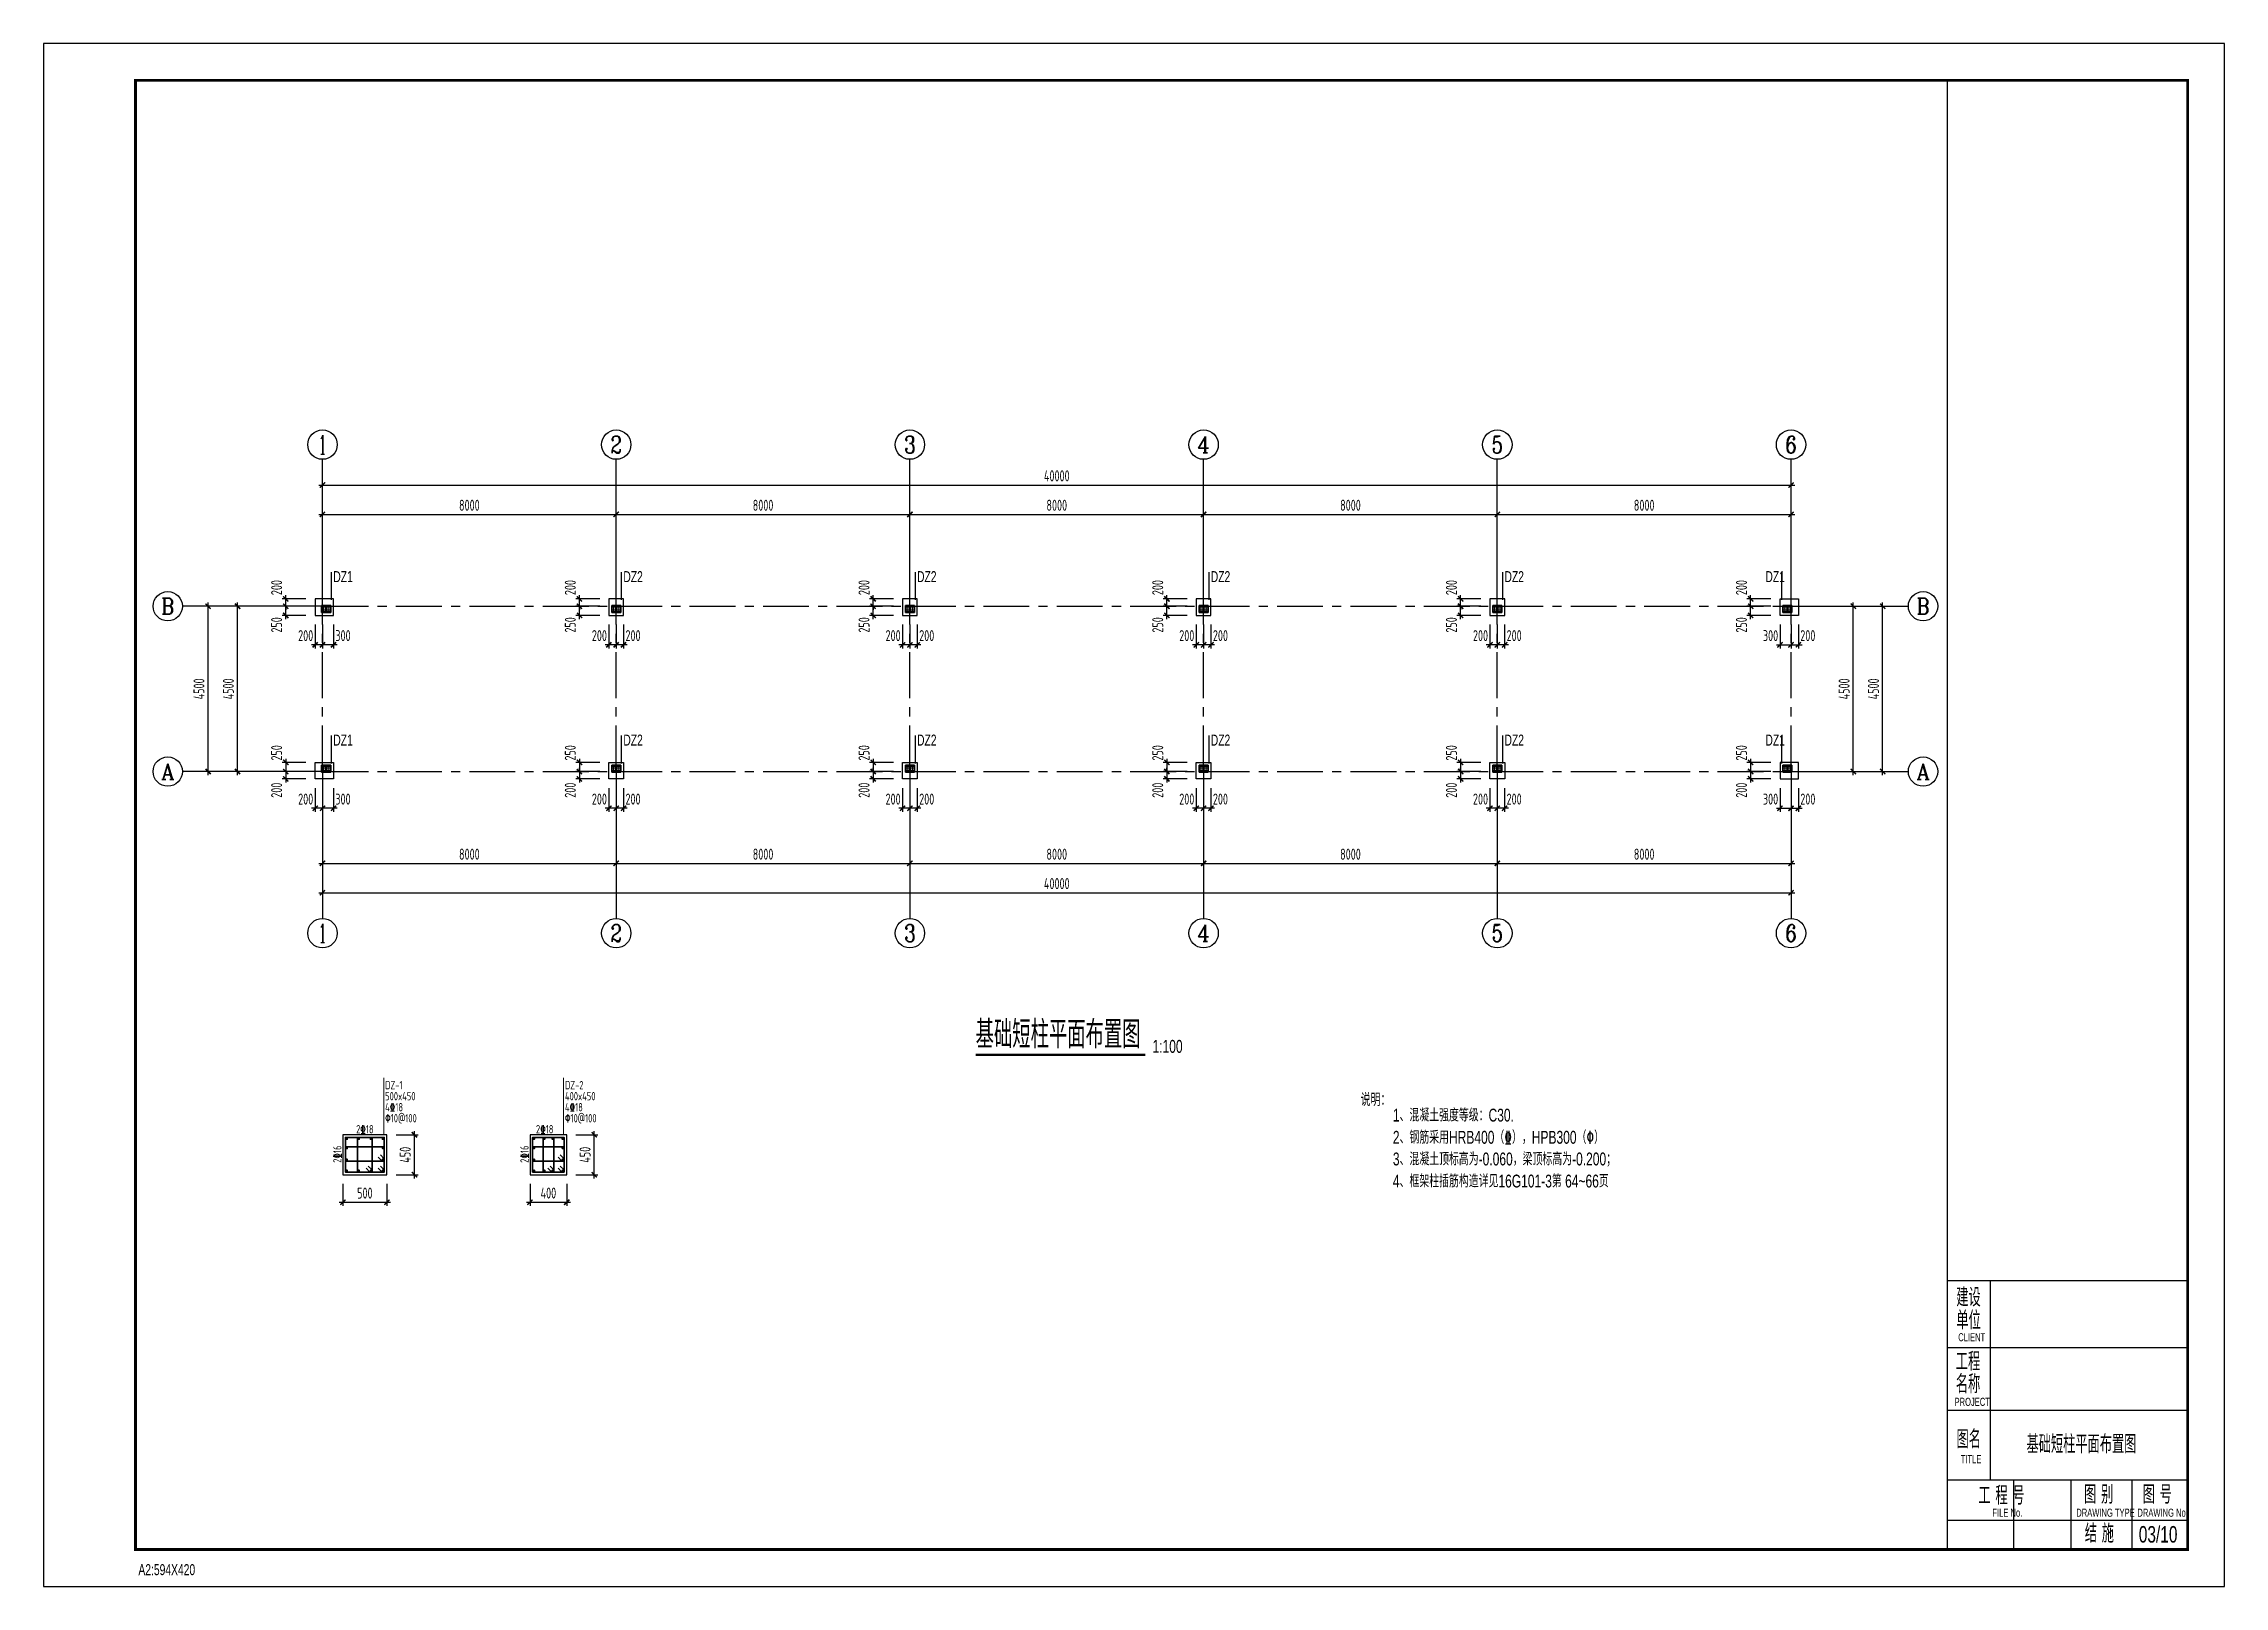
# Model space of a CAD drawing. Extents: x -544850 to 241437, y -10347 to 32059.
# Drawn here: x -327537 to -268137, y -10347 to 31653 of the extents above; entities that cross this region are included whole.
import ezdxf
from ezdxf.enums import TextEntityAlignment as Align

# ---------------------------------------------------------------- set-up
doc = ezdxf.new("R2010")
doc.units = 0
doc.header["$LTSCALE"] = 1000
doc.linetypes.add('CENTER', pattern=[2, 1.25, -0.25, 0.25, -0.25])
doc.layers.get('0').update_dxf_attribs({"linetype": 'CONTINUOUS'})
doc.layers.get('Defpoints').update_dxf_attribs({"linetype": 'CONTINUOUS'})
for name, color, linetype, lineweight in [('10', 7, 'CONTINUOUS', 35), ('20', 2, 'CONTINUOUS', 35), ('柱原位标注', 7, 'CONTINUOUS', 18), ('柱平法截面', 2, 'CONTINUOUS', 25), ('柱平法箍筋', 14, 'CONTINUOUS', 35), ('柱平法纵筋', 14, 'CONTINUOUS', 25), ('柱集中标注', 2, 'CONTINUOUS', 18)]:
    doc.layers.add(name, color=color, linetype=linetype, lineweight=lineweight)
for name, color, linetype in [('AXIS', 253, 'CENTER'), ('AXIS_DIM', 3, 'CONTINUOUS'), ('COLU', 7, 'CONTINUOUS'), ('COLU_DIM', 3, 'CONTINUOUS'), ('DIM_SYMB', 3, 'CONTINUOUS'), ('PUB_TEXT', 7, 'CONTINUOUS'), ('TEXT', 7, 'CONTINUOUS'), ('图框(修改)', 2, 'CONTINUOUS'), ('图框(锁住)', 7, 'CONTINUOUS')]:
    doc.layers.add(name, color=color, linetype=linetype)
doc.layers.add('出图隐藏', color=7, linetype='CONTINUOUS', plot=False)
doc.styles.add('_TCH_AXIS', font='COMPLEX', dxfattribs={"bigfont": 'GBCBIG'})
doc.styles.add('PkpmHz', font='Pkpmeng', dxfattribs={"width": 0.7, "bigfont": 'hztxt'})
doc.styles.add('TSSD_Dimension', font='tssdeng.shx', dxfattribs={"width": 0.7, "bigfont": 'hztxt.shx'})
doc.styles.add('TSSD_Rein', font='天和字符.shx', dxfattribs={"width": 0.7, "bigfont": '天和汉字.shx'})
doc.styles.add('天和', font='天和字符.shx', dxfattribs={"width": 0.7, "bigfont": '天和汉字.shx'})
doc.styles.add('天和黑体', font='天和字符.shx', dxfattribs={"width": 0.7, "bigfont": '天和黑体.shx'})
doc.dimstyles.new('TSSD_100_100', dxfattribs={"dimtxt": 300, "dimasz": 100, "dimexe": 100, "dimexo": 250, "dimgap": 100, "dimtad": 1, "dimdec": 0, "dimzin": 0, "dimdsep": 46, "dimtxsty": 'TSSD_Dimension', "dimblk": 'ARCHTICK', "dimblk1": 'ARCHTICK', "dimblk2": 'ARCHTICK', "dimcen": 0, "dimdle": 100, "dimclrt": 7, "dimadec": 0, "dimazin": 0, "dimtfac": 1, "dimtdec": 0, "dimtix": 1, "dimtmove": 2, "dimatfit": 3, "dimldrblk": 'ARCHTICK', "dimfxl": 0, "dimtolj": 1, "dimtzin": 0, "dimarcsym": 0})
doc.dimstyles.new('TSSD_50_100', dxfattribs={"dimtxt": 300, "dimasz": 100, "dimexe": 100, "dimexo": 250, "dimgap": 100, "dimtad": 1, "dimdec": 0, "dimlfac": 0.5, "dimzin": 0, "dimdsep": 46, "dimtxsty": 'TSSD_Dimension', "dimblk": 'ARCHTICK', "dimcen": 0, "dimdle": 100, "dimclrt": 7, "dimadec": 0, "dimazin": 0, "dimtfac": 1, "dimtdec": 0, "dimtix": 1, "dimtmove": 2, "dimatfit": 3, "dimldrblk": 'ARCHTICK', "dimfxl": 0, "dimtolj": 1, "dimtzin": 0, "dimarcsym": 0})

msp = doc.modelspace()

# ---------------------------------------------------------------- texts
at = {"layer": 'AXIS_DIM', "style": '_TCH_AXIS'}
for s, height, p, p2 in [('1', 514.7, (-320051, 20478.4), (-319830.4, 20478.4)), ('2', 465.9, (-312096.1, 20502.8), (-311785.4, 20502.8)), ('3', 465.9, (-304096.1, 20502.8), (-303785.4, 20502.8)), ('4', 445.4, (-296110.4, 20513), (-295771, 20513)), ('5', 465.9, (-288096.1, 20502.8), (-287785.4, 20502.8)), ('6', 465.9, (-280096.1, 20502.8), (-279785.4, 20502.8)), ('B', 435.3, (-324331.3, 16118.1), (-323979, 16118.1)), ('B', 435.3, (-276521, 16118.1), (-276168.7, 16118.1)), ('A', 425.2, (-324337.4, 11623.2), (-323972.9, 11623.2)), ('A', 425.2, (-276527.1, 11623.2), (-276162.6, 11623.2)), ('1', 514.7, (-320051, 7178.4), (-319830.4, 7178.4)), ('2', 465.9, (-312096.1, 7202.8), (-311785.4, 7202.8)), ('3', 465.9, (-304096.1, 7202.8), (-303785.4, 7202.8)), ('4', 445.4, (-296110.4, 7213), (-295771, 7213)), ('5', 465.9, (-288096.1, 7202.8), (-287785.4, 7202.8)), ('6', 465.9, (-280096.1, 7202.8), (-279785.4, 7202.8))]:
    msp.add_text(s, height=height, dxfattribs=at).set_placement(p, p2, align=Align.FIT)
at = {"layer": 'PUB_TEXT', "style": '天和', "width": 0.7}
for s, height, p in [('DZ1', 300, (-319646.5, 16991.7)), ('DZ2', 300, (-311746.5, 16991.7)), ('DZ2', 300, (-303746.5, 16991.7)), ('DZ2', 300, (-295746.5, 16991.7)), ('DZ2', 300, (-287746.5, 16991.7)), ('DZ1', 300, (-280638.9, 16991.7)), ('DZ1', 300, (-319646.5, 12541.7)), ('DZ2', 300, (-311746.5, 12541.7)), ('DZ2', 300, (-303746.5, 12541.7)), ('DZ2', 300, (-295746.5, 12541.7)), ('DZ2', 300, (-287746.5, 12541.7)), ('DZ1', 300, (-280638.9, 12541.7)), ('基础短柱平面布置图', 750.42, (-302151.4, 4303.2, -525.1)), ('1:100', 350.19, (-297333.2, 4178.4, -487.5)), ('基础短柱平面布置图', 500, (-273526.6, -6725.4))]:
    msp.add_text(s, height=height, dxfattribs=at).set_placement(p)
at = {"layer": 'TEXT', "style": 'TSSD_Rein', "width": 0.7}
for s, p in [('说明：', (-291662.3, 2728.7)), ('1、混凝土强度等级：C30.', (-290786.1, 2307.5)), ('2、钢筋采用HRB400（%%132），HPB300（%%130）', (-290786.1, 1703.4)), ('3、混凝土顶标高为-0.060，梁顶标高为-0.200；', (-290786.1, 1113.3)), ('4、框架柱插筋构造详见16G101-3第 64~66页', (-290786.1, 512.3))]:
    msp.add_text(s, height=349.75, dxfattribs=at).set_placement(p)
at = {"layer": '图框(修改)', "linetype": 'Continuous', "style": '天和', "width": 0.7}
msp.add_text('03/10', height=450, dxfattribs=at).set_placement((-270469.2, -9155.6))
at = {"layer": '柱原位标注', "style": 'PkpmHz', "width": 0.78}
for s, rotation, p in [('2%%13218', 0.000003, (-318786.7, 1985.4)), ('2%%13218', 0.000003, (-313888.5, 1985.4)), ('2%%13216', 90, (-319425.5, 1418.7)), ('2%%13216', 90, (-314326.8, 1418.7))]:
    msp.add_text(s, height=225, rotation=rotation, dxfattribs=at).set_placement(p, align=Align.CENTER)
at = {"layer": '柱集中标注', "style": 'PkpmHz', "width": 0.78}
for s, p in [('500x450', (-318234.3, 2885.4)), ('DZ-1', (-318234.3, 3185.4)), ('400x450', (-313336.2, 2885.4)), ('DZ-2', (-313336.2, 3185.4)), ('4%%13218', (-318234.3, 2585.4)), ('%%13010@100', (-318234.3, 2285.4)), ('4%%13218', (-313336.2, 2585.4)), ('%%13010@100', (-313336.2, 2285.4))]:
    msp.add_text(s, height=225, dxfattribs=at).set_placement(p)

# ---------------------------------------------------------------- blocks, each defined once
blk = doc.blocks.new('_ArchTick')
at = {"color": 0, "linetype": 'ByBlock', "const_width": 0.4}
blk.add_lwpolyline([(-0.71, -0.71), (0.71, 0.71)], dxfattribs=at)
blk = doc.blocks.new('*D266')
at = {"layer": 'AXIS_DIM', "color": 0, "lineweight": -2, "transparency": 16777216}
for p, q in [((-279691, 16336), (-277345, 16336)), ((-277445, 11736), (-277445, 16436)), ((-279691, 11836), (-277345, 11836))]:
    blk.add_line(p, q, dxfattribs=at)
at = {"layer": 'Defpoints', "color": 0, "transparency": 16777216}
for p in [(-279941, 16336), (-277445, 16336), (-279941, 11836)]:
    blk.add_point(p, dxfattribs=at)
at = {"layer": 'AXIS_DIM', "color": 0, "lineweight": -2, "transparency": 16777216, "xscale": 100, "yscale": 100, "zscale": 100}
for p, rotation in [((-277445, 16336), 90), ((-277445, 11836), 270)]:
    blk.add_blockref('_ArchTick', p, dxfattribs=dict(at, rotation=rotation))
at = {"layer": 'AXIS_DIM', "color": 7, "transparency": 16777216, "insert": (-277695, 14086), "char_height": 300, "attachment_point": 5, "rotation": 90, "style": 'TSSD_Dimension'}
blk.add_mtext('\\A1;4500', dxfattribs=at)
blk = doc.blocks.new('*D267')
at = {"layer": 'AXIS_DIM', "color": 0, "lineweight": -2, "transparency": 16777216}
for p, q in [((-279691, 16336), (-278145, 16336)), ((-278245, 11736), (-278245, 16436)), ((-279691, 11836), (-278145, 11836))]:
    blk.add_line(p, q, dxfattribs=at)
at = {"layer": 'Defpoints', "color": 0, "transparency": 16777216}
for p in [(-279941, 16336), (-278245, 16336), (-279941, 11836)]:
    blk.add_point(p, dxfattribs=at)
at = {"layer": 'AXIS_DIM', "color": 0, "lineweight": -2, "transparency": 16777216, "xscale": 100, "yscale": 100, "zscale": 100}
for p, rotation in [((-278245, 16336), 90), ((-278245, 11836), 270)]:
    blk.add_blockref('_ArchTick', p, dxfattribs=dict(at, rotation=rotation))
at = {"layer": 'AXIS_DIM', "color": 7, "transparency": 16777216, "insert": (-278495, 14086), "char_height": 300, "attachment_point": 5, "rotation": 90, "style": 'TSSD_Dimension'}
blk.add_mtext('\\A1;4500', dxfattribs=at)
blk = doc.blocks.new('*D268')
at = {"layer": 'AXIS_DIM', "color": 0, "lineweight": -2, "transparency": 16777216}
for p, q in [((-320041, 19636), (-279841, 19636)), ((-319941, 16586), (-319941, 19736)), ((-279941, 16586), (-279941, 19736))]:
    blk.add_line(p, q, dxfattribs=at)
at = {"layer": 'Defpoints', "color": 0, "transparency": 16777216}
for p in [(-279941, 19636), (-319941, 16336), (-279941, 16336)]:
    blk.add_point(p, dxfattribs=at)
at = {"layer": 'AXIS_DIM', "color": 0, "lineweight": -2, "transparency": 16777216, "xscale": 100, "yscale": 100, "zscale": 100, "rotation": 180}
blk.add_blockref('_ArchTick', (-319941, 19636), dxfattribs=at)
at = {"layer": 'AXIS_DIM', "color": 0, "lineweight": -2, "transparency": 16777216, "xscale": 100, "yscale": 100, "zscale": 100}
blk.add_blockref('_ArchTick', (-279941, 19636), dxfattribs=at)
at = {"layer": 'AXIS_DIM', "color": 7, "transparency": 16777216, "insert": (-299941, 19886), "char_height": 300, "attachment_point": 5, "style": 'TSSD_Dimension'}
blk.add_mtext('\\A1;40000', dxfattribs=at)
blk = doc.blocks.new('*D269')
at = {"layer": 'AXIS_DIM', "color": 0, "lineweight": -2, "transparency": 16777216}
for p, q in [((-320041, 18836), (-311841, 18836)), ((-319941, 16586), (-319941, 18936)), ((-311941, 16586), (-311941, 18936))]:
    blk.add_line(p, q, dxfattribs=at)
at = {"layer": 'Defpoints', "color": 0, "transparency": 16777216}
for p in [(-311941, 18836), (-319941, 16336), (-311941, 16336)]:
    blk.add_point(p, dxfattribs=at)
at = {"layer": 'AXIS_DIM', "color": 0, "lineweight": -2, "transparency": 16777216, "xscale": 100, "yscale": 100, "zscale": 100, "rotation": 180}
blk.add_blockref('_ArchTick', (-319941, 18836), dxfattribs=at)
at = {"layer": 'AXIS_DIM', "color": 0, "lineweight": -2, "transparency": 16777216, "xscale": 100, "yscale": 100, "zscale": 100}
blk.add_blockref('_ArchTick', (-311941, 18836), dxfattribs=at)
at = {"layer": 'AXIS_DIM', "color": 7, "transparency": 16777216, "insert": (-315941, 19086), "char_height": 300, "attachment_point": 5, "style": 'TSSD_Dimension'}
blk.add_mtext('\\A1;8000', dxfattribs=at)
blk = doc.blocks.new('*D270')
at = {"layer": 'AXIS_DIM', "color": 0, "lineweight": -2, "transparency": 16777216}
for p, q in [((-312041, 18836), (-303841, 18836)), ((-311941, 16586), (-311941, 18936)), ((-303941, 16586), (-303941, 18936))]:
    blk.add_line(p, q, dxfattribs=at)
at = {"layer": 'Defpoints', "color": 0, "transparency": 16777216}
for p in [(-303941, 18836), (-311941, 16336), (-303941, 16336)]:
    blk.add_point(p, dxfattribs=at)
at = {"layer": 'AXIS_DIM', "color": 0, "lineweight": -2, "transparency": 16777216, "xscale": 100, "yscale": 100, "zscale": 100, "rotation": 180}
blk.add_blockref('_ArchTick', (-311941, 18836), dxfattribs=at)
at = {"layer": 'AXIS_DIM', "color": 0, "lineweight": -2, "transparency": 16777216, "xscale": 100, "yscale": 100, "zscale": 100}
blk.add_blockref('_ArchTick', (-303941, 18836), dxfattribs=at)
at = {"layer": 'AXIS_DIM', "color": 7, "transparency": 16777216, "insert": (-307941, 19086), "char_height": 300, "attachment_point": 5, "style": 'TSSD_Dimension'}
blk.add_mtext('\\A1;8000', dxfattribs=at)
blk = doc.blocks.new('*D271')
at = {"layer": 'AXIS_DIM', "color": 0, "lineweight": -2, "transparency": 16777216}
for p, q in [((-304041, 18836), (-295841, 18836)), ((-303941, 16586), (-303941, 18936)), ((-295941, 16586), (-295941, 18936))]:
    blk.add_line(p, q, dxfattribs=at)
at = {"layer": 'Defpoints', "color": 0, "transparency": 16777216}
for p in [(-295941, 18836), (-303941, 16336), (-295941, 16336)]:
    blk.add_point(p, dxfattribs=at)
at = {"layer": 'AXIS_DIM', "color": 0, "lineweight": -2, "transparency": 16777216, "xscale": 100, "yscale": 100, "zscale": 100, "rotation": 180}
blk.add_blockref('_ArchTick', (-303941, 18836), dxfattribs=at)
at = {"layer": 'AXIS_DIM', "color": 0, "lineweight": -2, "transparency": 16777216, "xscale": 100, "yscale": 100, "zscale": 100}
blk.add_blockref('_ArchTick', (-295941, 18836), dxfattribs=at)
at = {"layer": 'AXIS_DIM', "color": 7, "transparency": 16777216, "insert": (-299941, 19086), "char_height": 300, "attachment_point": 5, "style": 'TSSD_Dimension'}
blk.add_mtext('\\A1;8000', dxfattribs=at)
blk = doc.blocks.new('*D272')
at = {"layer": 'AXIS_DIM', "color": 0, "lineweight": -2, "transparency": 16777216}
for p, q in [((-296041, 18836), (-287841, 18836)), ((-295941, 16586), (-295941, 18936)), ((-287941, 16586), (-287941, 18936))]:
    blk.add_line(p, q, dxfattribs=at)
at = {"layer": 'Defpoints', "color": 0, "transparency": 16777216}
for p in [(-287941, 18836), (-295941, 16336), (-287941, 16336)]:
    blk.add_point(p, dxfattribs=at)
at = {"layer": 'AXIS_DIM', "color": 0, "lineweight": -2, "transparency": 16777216, "xscale": 100, "yscale": 100, "zscale": 100, "rotation": 180}
blk.add_blockref('_ArchTick', (-295941, 18836), dxfattribs=at)
at = {"layer": 'AXIS_DIM', "color": 0, "lineweight": -2, "transparency": 16777216, "xscale": 100, "yscale": 100, "zscale": 100}
blk.add_blockref('_ArchTick', (-287941, 18836), dxfattribs=at)
at = {"layer": 'AXIS_DIM', "color": 7, "transparency": 16777216, "insert": (-291941, 19086), "char_height": 300, "attachment_point": 5, "style": 'TSSD_Dimension'}
blk.add_mtext('\\A1;8000', dxfattribs=at)
blk = doc.blocks.new('*D273')
at = {"layer": 'AXIS_DIM', "color": 0, "lineweight": -2, "transparency": 16777216}
for p, q in [((-288041, 18836), (-279841, 18836)), ((-287941, 16586), (-287941, 18936)), ((-279941, 16586), (-279941, 18936))]:
    blk.add_line(p, q, dxfattribs=at)
at = {"layer": 'Defpoints', "color": 0, "transparency": 16777216}
for p in [(-279941, 18836), (-287941, 16336), (-279941, 16336)]:
    blk.add_point(p, dxfattribs=at)
at = {"layer": 'AXIS_DIM', "color": 0, "lineweight": -2, "transparency": 16777216, "xscale": 100, "yscale": 100, "zscale": 100, "rotation": 180}
blk.add_blockref('_ArchTick', (-287941, 18836), dxfattribs=at)
at = {"layer": 'AXIS_DIM', "color": 0, "lineweight": -2, "transparency": 16777216, "xscale": 100, "yscale": 100, "zscale": 100}
blk.add_blockref('_ArchTick', (-279941, 18836), dxfattribs=at)
at = {"layer": 'AXIS_DIM', "color": 7, "transparency": 16777216, "insert": (-283941, 19086), "char_height": 300, "attachment_point": 5, "style": 'TSSD_Dimension'}
blk.add_mtext('\\A1;8000', dxfattribs=at)
blk = doc.blocks.new('*D274')
at = {"layer": 'AXIS_DIM', "color": 0, "lineweight": -2, "transparency": 16777216}
for p, q in [((-319941, 11586), (-319941, 9236)), ((-311941, 11586), (-311941, 9236)), ((-320041, 9336), (-311841, 9336))]:
    blk.add_line(p, q, dxfattribs=at)
at = {"layer": 'Defpoints', "color": 0, "transparency": 16777216}
for p in [(-319941, 11836), (-311941, 11836), (-311941, 9336)]:
    blk.add_point(p, dxfattribs=at)
at = {"layer": 'AXIS_DIM', "color": 0, "lineweight": -2, "transparency": 16777216, "xscale": 100, "yscale": 100, "zscale": 100, "rotation": 180}
blk.add_blockref('_ArchTick', (-319941, 9336), dxfattribs=at)
at = {"layer": 'AXIS_DIM', "color": 0, "lineweight": -2, "transparency": 16777216, "xscale": 100, "yscale": 100, "zscale": 100}
blk.add_blockref('_ArchTick', (-311941, 9336), dxfattribs=at)
at = {"layer": 'AXIS_DIM', "color": 7, "transparency": 16777216, "insert": (-315941, 9586), "char_height": 300, "attachment_point": 5, "style": 'TSSD_Dimension'}
blk.add_mtext('\\A1;8000', dxfattribs=at)
blk = doc.blocks.new('*D275')
at = {"layer": 'AXIS_DIM', "color": 0, "lineweight": -2, "transparency": 16777216}
for p, q in [((-311941, 11586), (-311941, 9236)), ((-303941, 11586), (-303941, 9236)), ((-312041, 9336), (-303841, 9336))]:
    blk.add_line(p, q, dxfattribs=at)
at = {"layer": 'Defpoints', "color": 0, "transparency": 16777216}
for p in [(-311941, 11836), (-303941, 11836), (-303941, 9336)]:
    blk.add_point(p, dxfattribs=at)
at = {"layer": 'AXIS_DIM', "color": 0, "lineweight": -2, "transparency": 16777216, "xscale": 100, "yscale": 100, "zscale": 100, "rotation": 180}
blk.add_blockref('_ArchTick', (-311941, 9336), dxfattribs=at)
at = {"layer": 'AXIS_DIM', "color": 0, "lineweight": -2, "transparency": 16777216, "xscale": 100, "yscale": 100, "zscale": 100}
blk.add_blockref('_ArchTick', (-303941, 9336), dxfattribs=at)
at = {"layer": 'AXIS_DIM', "color": 7, "transparency": 16777216, "insert": (-307941, 9586), "char_height": 300, "attachment_point": 5, "style": 'TSSD_Dimension'}
blk.add_mtext('\\A1;8000', dxfattribs=at)
blk = doc.blocks.new('*D276')
at = {"layer": 'AXIS_DIM', "color": 0, "lineweight": -2, "transparency": 16777216}
for p, q in [((-303941, 11586), (-303941, 9236)), ((-295941, 11586), (-295941, 9236)), ((-304041, 9336), (-295841, 9336))]:
    blk.add_line(p, q, dxfattribs=at)
at = {"layer": 'Defpoints', "color": 0, "transparency": 16777216}
for p in [(-303941, 11836), (-295941, 11836), (-295941, 9336)]:
    blk.add_point(p, dxfattribs=at)
at = {"layer": 'AXIS_DIM', "color": 0, "lineweight": -2, "transparency": 16777216, "xscale": 100, "yscale": 100, "zscale": 100, "rotation": 180}
blk.add_blockref('_ArchTick', (-303941, 9336), dxfattribs=at)
at = {"layer": 'AXIS_DIM', "color": 0, "lineweight": -2, "transparency": 16777216, "xscale": 100, "yscale": 100, "zscale": 100}
blk.add_blockref('_ArchTick', (-295941, 9336), dxfattribs=at)
at = {"layer": 'AXIS_DIM', "color": 7, "transparency": 16777216, "insert": (-299941, 9586), "char_height": 300, "attachment_point": 5, "style": 'TSSD_Dimension'}
blk.add_mtext('\\A1;8000', dxfattribs=at)
blk = doc.blocks.new('*D277')
at = {"layer": 'AXIS_DIM', "color": 0, "lineweight": -2, "transparency": 16777216}
for p, q in [((-295941, 11586), (-295941, 9236)), ((-287941, 11586), (-287941, 9236)), ((-296041, 9336), (-287841, 9336))]:
    blk.add_line(p, q, dxfattribs=at)
at = {"layer": 'Defpoints', "color": 0, "transparency": 16777216}
for p in [(-295941, 11836), (-287941, 11836), (-287941, 9336)]:
    blk.add_point(p, dxfattribs=at)
at = {"layer": 'AXIS_DIM', "color": 0, "lineweight": -2, "transparency": 16777216, "xscale": 100, "yscale": 100, "zscale": 100, "rotation": 180}
blk.add_blockref('_ArchTick', (-295941, 9336), dxfattribs=at)
at = {"layer": 'AXIS_DIM', "color": 0, "lineweight": -2, "transparency": 16777216, "xscale": 100, "yscale": 100, "zscale": 100}
blk.add_blockref('_ArchTick', (-287941, 9336), dxfattribs=at)
at = {"layer": 'AXIS_DIM', "color": 7, "transparency": 16777216, "insert": (-291941, 9586), "char_height": 300, "attachment_point": 5, "style": 'TSSD_Dimension'}
blk.add_mtext('\\A1;8000', dxfattribs=at)
blk = doc.blocks.new('*D278')
at = {"layer": 'AXIS_DIM', "color": 0, "lineweight": -2, "transparency": 16777216}
for p, q in [((-287941, 11586), (-287941, 9236)), ((-279941, 11586), (-279941, 9236)), ((-288041, 9336), (-279841, 9336))]:
    blk.add_line(p, q, dxfattribs=at)
at = {"layer": 'Defpoints', "color": 0, "transparency": 16777216}
for p in [(-287941, 11836), (-279941, 11836), (-279941, 9336)]:
    blk.add_point(p, dxfattribs=at)
at = {"layer": 'AXIS_DIM', "color": 0, "lineweight": -2, "transparency": 16777216, "xscale": 100, "yscale": 100, "zscale": 100, "rotation": 180}
blk.add_blockref('_ArchTick', (-287941, 9336), dxfattribs=at)
at = {"layer": 'AXIS_DIM', "color": 0, "lineweight": -2, "transparency": 16777216, "xscale": 100, "yscale": 100, "zscale": 100}
blk.add_blockref('_ArchTick', (-279941, 9336), dxfattribs=at)
at = {"layer": 'AXIS_DIM', "color": 7, "transparency": 16777216, "insert": (-283941, 9586), "char_height": 300, "attachment_point": 5, "style": 'TSSD_Dimension'}
blk.add_mtext('\\A1;8000', dxfattribs=at)
blk = doc.blocks.new('*D279')
at = {"layer": 'AXIS_DIM', "color": 0, "lineweight": -2, "transparency": 16777216}
for p, q in [((-319941, 11586), (-319941, 8436)), ((-279941, 11586), (-279941, 8436)), ((-320041, 8536), (-279841, 8536))]:
    blk.add_line(p, q, dxfattribs=at)
at = {"layer": 'Defpoints', "color": 0, "transparency": 16777216}
for p in [(-319941, 11836), (-279941, 11836), (-279941, 8536)]:
    blk.add_point(p, dxfattribs=at)
at = {"layer": 'AXIS_DIM', "color": 0, "lineweight": -2, "transparency": 16777216, "xscale": 100, "yscale": 100, "zscale": 100, "rotation": 180}
blk.add_blockref('_ArchTick', (-319941, 8536), dxfattribs=at)
at = {"layer": 'AXIS_DIM', "color": 0, "lineweight": -2, "transparency": 16777216, "xscale": 100, "yscale": 100, "zscale": 100}
blk.add_blockref('_ArchTick', (-279941, 8536), dxfattribs=at)
at = {"layer": 'AXIS_DIM', "color": 7, "transparency": 16777216, "insert": (-299941, 8786), "char_height": 300, "attachment_point": 5, "style": 'TSSD_Dimension'}
blk.add_mtext('\\A1;40000', dxfattribs=at)
blk = doc.blocks.new('*D280')
at = {"layer": 'AXIS_DIM', "color": 0, "lineweight": -2, "transparency": 16777216}
for p, q in [((-320191, 16336), (-322355, 16336)), ((-322255, 11736), (-322255, 16436)), ((-320191, 11836), (-322355, 11836))]:
    blk.add_line(p, q, dxfattribs=at)
at = {"layer": 'Defpoints', "color": 0, "transparency": 16777216}
for p in [(-322255, 16336), (-319941, 16336), (-319941, 11836)]:
    blk.add_point(p, dxfattribs=at)
at = {"layer": 'AXIS_DIM', "color": 0, "lineweight": -2, "transparency": 16777216, "xscale": 100, "yscale": 100, "zscale": 100}
for p, rotation in [((-322255, 16336), 90), ((-322255, 11836), 270)]:
    blk.add_blockref('_ArchTick', p, dxfattribs=dict(at, rotation=rotation))
at = {"layer": 'AXIS_DIM', "color": 7, "transparency": 16777216, "insert": (-322505, 14086), "char_height": 300, "attachment_point": 5, "rotation": 90, "style": 'TSSD_Dimension'}
blk.add_mtext('\\A1;4500', dxfattribs=at)
blk = doc.blocks.new('*D281')
at = {"layer": 'AXIS_DIM', "color": 0, "lineweight": -2, "transparency": 16777216}
for p, q in [((-320191, 16336), (-323155, 16336)), ((-323055, 11736), (-323055, 16436)), ((-320191, 11836), (-323155, 11836))]:
    blk.add_line(p, q, dxfattribs=at)
at = {"layer": 'Defpoints', "color": 0, "transparency": 16777216}
for p in [(-323055, 16336), (-319941, 16336), (-319941, 11836)]:
    blk.add_point(p, dxfattribs=at)
at = {"layer": 'AXIS_DIM', "color": 0, "lineweight": -2, "transparency": 16777216, "xscale": 100, "yscale": 100, "zscale": 100}
for p, rotation in [((-323055, 16336), 90), ((-323055, 11836), 270)]:
    blk.add_blockref('_ArchTick', p, dxfattribs=dict(at, rotation=rotation))
at = {"layer": 'AXIS_DIM', "color": 7, "transparency": 16777216, "insert": (-323305, 14086), "char_height": 300, "attachment_point": 5, "rotation": 90, "style": 'TSSD_Dimension'}
blk.add_mtext('\\A1;4500', dxfattribs=at)
blk = doc.blocks.new('*D282')
at = {"layer": 'COLU_DIM', "color": 0, "lineweight": -2, "transparency": 16777216}
for p, q in [((-319941, 15836), (-319941, 15186)), ((-319641, 15836), (-319641, 15186)), ((-319541, 15286), (-320041, 15286))]:
    blk.add_line(p, q, dxfattribs=at)
at = {"layer": 'Defpoints', "color": 0, "transparency": 16777216}
for p in [(-319941, 16086), (-319641, 16086), (-319941, 15286)]:
    blk.add_point(p, dxfattribs=at)
at = {"layer": 'COLU_DIM', "color": 0, "lineweight": -2, "transparency": 16777216, "xscale": 100, "yscale": 100, "zscale": 100, "rotation": 180}
blk.add_blockref('_ArchTick', (-319941, 15286), dxfattribs=at)
at = {"layer": 'COLU_DIM', "color": 0, "lineweight": -2, "transparency": 16777216, "xscale": 100, "yscale": 100, "zscale": 100}
blk.add_blockref('_ArchTick', (-319641, 15286), dxfattribs=at)
at = {"layer": 'COLU_DIM', "color": 7, "transparency": 16777216, "insert": (-319383, 15536), "char_height": 300, "attachment_point": 5, "style": 'TSSD_Dimension'}
blk.add_mtext('\\A1;300', dxfattribs=at)
blk = doc.blocks.new('*D283')
at = {"layer": 'COLU_DIM', "color": 0, "lineweight": -2, "transparency": 16777216}
for p, q in [((-320141, 15836), (-320141, 15186)), ((-319941, 15836), (-319941, 15186)), ((-319841, 15286), (-320241, 15286))]:
    blk.add_line(p, q, dxfattribs=at)
at = {"layer": 'Defpoints', "color": 0, "transparency": 16777216}
for p in [(-320141, 16086), (-319941, 16086), (-320141, 15286)]:
    blk.add_point(p, dxfattribs=at)
at = {"layer": 'COLU_DIM', "color": 0, "lineweight": -2, "transparency": 16777216, "xscale": 100, "yscale": 100, "zscale": 100, "rotation": 180}
blk.add_blockref('_ArchTick', (-320141, 15286), dxfattribs=at)
at = {"layer": 'COLU_DIM', "color": 0, "lineweight": -2, "transparency": 16777216, "xscale": 100, "yscale": 100, "zscale": 100}
blk.add_blockref('_ArchTick', (-319941, 15286), dxfattribs=at)
at = {"layer": 'COLU_DIM', "color": 7, "transparency": 16777216, "insert": (-320399, 15536), "char_height": 300, "attachment_point": 5, "style": 'TSSD_Dimension'}
blk.add_mtext('\\A1;200', dxfattribs=at)
blk = doc.blocks.new('*D284')
at = {"layer": 'COLU_DIM', "color": 0, "lineweight": -2, "transparency": 16777216}
for p, q in [((-320391, 16336), (-321041, 16336)), ((-320391, 16086), (-321041, 16086)), ((-320941, 15986), (-320941, 16436))]:
    blk.add_line(p, q, dxfattribs=at)
at = {"layer": 'Defpoints', "color": 0, "transparency": 16777216}
for p in [(-320941, 16336), (-320141, 16336), (-320141, 16086)]:
    blk.add_point(p, dxfattribs=at)
at = {"layer": 'COLU_DIM', "color": 0, "lineweight": -2, "transparency": 16777216, "xscale": 100, "yscale": 100, "zscale": 100}
for p, rotation in [((-320941, 16336), 90), ((-320941, 16086), 270)]:
    blk.add_blockref('_ArchTick', p, dxfattribs=dict(at, rotation=rotation))
at = {"layer": 'COLU_DIM', "color": 7, "transparency": 16777216, "insert": (-321191, 15828), "char_height": 300, "attachment_point": 5, "rotation": 90, "style": 'TSSD_Dimension'}
blk.add_mtext('\\A1;250', dxfattribs=at)
blk = doc.blocks.new('*D285')
at = {"layer": 'COLU_DIM', "color": 0, "lineweight": -2, "transparency": 16777216}
for p, q in [((-320941, 16536), (-320941, 16636)), ((-320391, 16536), (-321041, 16536)), ((-320391, 16336), (-321041, 16336)), ((-320941, 16336), (-320941, 16536)), ((-320941, 16336), (-320941, 16236))]:
    blk.add_line(p, q, dxfattribs=at)
at = {"layer": 'Defpoints', "color": 0, "transparency": 16777216}
for p in [(-320941, 16536), (-320141, 16536), (-320141, 16336)]:
    blk.add_point(p, dxfattribs=at)
at = {"layer": 'COLU_DIM', "color": 0, "lineweight": -2, "transparency": 16777216, "xscale": 100, "yscale": 100, "zscale": 100}
for p, rotation in [((-320941, 16536), 270), ((-320941, 16336), 90)]:
    blk.add_blockref('_ArchTick', p, dxfattribs=dict(at, rotation=rotation))
at = {"layer": 'COLU_DIM', "color": 7, "transparency": 16777216, "insert": (-321191, 16844), "char_height": 300, "attachment_point": 5, "rotation": 90, "style": 'TSSD_Dimension'}
blk.add_mtext('\\A1;200', dxfattribs=at)
blk = doc.blocks.new('*D226')
at = {"layer": 'COLU_DIM', "color": 0, "lineweight": -2, "transparency": 16777216}
for p, q in [((-319941, 11386), (-319941, 10736)), ((-319641, 11386), (-319641, 10736)), ((-319541, 10836), (-320041, 10836))]:
    blk.add_line(p, q, dxfattribs=at)
at = {"layer": 'Defpoints', "color": 0, "transparency": 16777216}
for p in [(-319941, 11636), (-319641, 11636), (-319941, 10836)]:
    blk.add_point(p, dxfattribs=at)
at = {"layer": 'COLU_DIM', "color": 0, "lineweight": -2, "transparency": 16777216, "xscale": 100, "yscale": 100, "zscale": 100, "rotation": 180}
blk.add_blockref('_ArchTick', (-319941, 10836), dxfattribs=at)
at = {"layer": 'COLU_DIM', "color": 0, "lineweight": -2, "transparency": 16777216, "xscale": 100, "yscale": 100, "zscale": 100}
blk.add_blockref('_ArchTick', (-319641, 10836), dxfattribs=at)
at = {"layer": 'COLU_DIM', "color": 7, "transparency": 16777216, "insert": (-319383, 11086), "char_height": 300, "attachment_point": 5, "style": 'TSSD_Dimension'}
blk.add_mtext('\\A1;300', dxfattribs=at)
blk = doc.blocks.new('*D227')
at = {"layer": 'COLU_DIM', "color": 0, "lineweight": -2, "transparency": 16777216}
for p, q in [((-320141, 11386), (-320141, 10736)), ((-319941, 11386), (-319941, 10736)), ((-319841, 10836), (-320241, 10836))]:
    blk.add_line(p, q, dxfattribs=at)
at = {"layer": 'Defpoints', "color": 0, "transparency": 16777216}
for p in [(-320141, 11636), (-319941, 11636), (-320141, 10836)]:
    blk.add_point(p, dxfattribs=at)
at = {"layer": 'COLU_DIM', "color": 0, "lineweight": -2, "transparency": 16777216, "xscale": 100, "yscale": 100, "zscale": 100, "rotation": 180}
blk.add_blockref('_ArchTick', (-320141, 10836), dxfattribs=at)
at = {"layer": 'COLU_DIM', "color": 0, "lineweight": -2, "transparency": 16777216, "xscale": 100, "yscale": 100, "zscale": 100}
blk.add_blockref('_ArchTick', (-319941, 10836), dxfattribs=at)
at = {"layer": 'COLU_DIM', "color": 7, "transparency": 16777216, "insert": (-320399, 11086), "char_height": 300, "attachment_point": 5, "style": 'TSSD_Dimension'}
blk.add_mtext('\\A1;200', dxfattribs=at)
blk = doc.blocks.new('*D228')
at = {"layer": 'COLU_DIM', "color": 0, "lineweight": -2, "transparency": 16777216}
for p, q in [((-320391, 12086), (-321041, 12086)), ((-320941, 12186), (-320941, 11736)), ((-320391, 11836), (-321041, 11836))]:
    blk.add_line(p, q, dxfattribs=at)
at = {"layer": 'Defpoints', "color": 0, "transparency": 16777216}
for p in [(-320141, 12086), (-320941, 11836), (-320141, 11836)]:
    blk.add_point(p, dxfattribs=at)
at = {"layer": 'COLU_DIM', "color": 0, "lineweight": -2, "transparency": 16777216, "xscale": 100, "yscale": 100, "zscale": 100}
for p, rotation in [((-320941, 12086), 90), ((-320941, 11836), 270)]:
    blk.add_blockref('_ArchTick', p, dxfattribs=dict(at, rotation=rotation))
at = {"layer": 'COLU_DIM', "color": 7, "transparency": 16777216, "insert": (-321191, 12344), "char_height": 300, "attachment_point": 5, "rotation": 90, "style": 'TSSD_Dimension'}
blk.add_mtext('\\A1;250', dxfattribs=at)
blk = doc.blocks.new('*D229')
at = {"layer": 'COLU_DIM', "color": 0, "lineweight": -2, "transparency": 16777216}
for p, q in [((-320941, 11936), (-320941, 11536)), ((-320391, 11836), (-321041, 11836)), ((-320391, 11636), (-321041, 11636))]:
    blk.add_line(p, q, dxfattribs=at)
at = {"layer": 'Defpoints', "color": 0, "transparency": 16777216}
for p in [(-320941, 11636), (-320141, 11836), (-320141, 11636)]:
    blk.add_point(p, dxfattribs=at)
at = {"layer": 'COLU_DIM', "color": 0, "lineweight": -2, "transparency": 16777216, "xscale": 100, "yscale": 100, "zscale": 100}
for p, rotation in [((-320941, 11836), 90), ((-320941, 11636), 270)]:
    blk.add_blockref('_ArchTick', p, dxfattribs=dict(at, rotation=rotation))
at = {"layer": 'COLU_DIM', "color": 7, "transparency": 16777216, "insert": (-321191, 11328), "char_height": 300, "attachment_point": 5, "rotation": 90, "style": 'TSSD_Dimension'}
blk.add_mtext('\\A1;200', dxfattribs=at)
blk = doc.blocks.new('*D230')
at = {"layer": 'COLU_DIM', "color": 0, "lineweight": -2, "transparency": 16777216}
for p, q in [((-311941, 15836), (-311941, 15186)), ((-311741, 15836), (-311741, 15186)), ((-311641, 15286), (-312041, 15286))]:
    blk.add_line(p, q, dxfattribs=at)
at = {"layer": 'Defpoints', "color": 0, "transparency": 16777216}
for p in [(-311941, 16086), (-311741, 16086), (-311941, 15286)]:
    blk.add_point(p, dxfattribs=at)
at = {"layer": 'COLU_DIM', "color": 0, "lineweight": -2, "transparency": 16777216, "xscale": 100, "yscale": 100, "zscale": 100, "rotation": 180}
blk.add_blockref('_ArchTick', (-311941, 15286), dxfattribs=at)
at = {"layer": 'COLU_DIM', "color": 0, "lineweight": -2, "transparency": 16777216, "xscale": 100, "yscale": 100, "zscale": 100}
blk.add_blockref('_ArchTick', (-311741, 15286), dxfattribs=at)
at = {"layer": 'COLU_DIM', "color": 7, "transparency": 16777216, "insert": (-311483, 15536), "char_height": 300, "attachment_point": 5, "style": 'TSSD_Dimension'}
blk.add_mtext('\\A1;200', dxfattribs=at)
blk = doc.blocks.new('*D231')
at = {"layer": 'COLU_DIM', "color": 0, "lineweight": -2, "transparency": 16777216}
for p, q in [((-312141, 15836), (-312141, 15186)), ((-311941, 15836), (-311941, 15186)), ((-311841, 15286), (-312241, 15286))]:
    blk.add_line(p, q, dxfattribs=at)
at = {"layer": 'Defpoints', "color": 0, "transparency": 16777216}
for p in [(-312141, 16086), (-311941, 16086), (-312141, 15286)]:
    blk.add_point(p, dxfattribs=at)
at = {"layer": 'COLU_DIM', "color": 0, "lineweight": -2, "transparency": 16777216, "xscale": 100, "yscale": 100, "zscale": 100, "rotation": 180}
blk.add_blockref('_ArchTick', (-312141, 15286), dxfattribs=at)
at = {"layer": 'COLU_DIM', "color": 0, "lineweight": -2, "transparency": 16777216, "xscale": 100, "yscale": 100, "zscale": 100}
blk.add_blockref('_ArchTick', (-311941, 15286), dxfattribs=at)
at = {"layer": 'COLU_DIM', "color": 7, "transparency": 16777216, "insert": (-312399, 15536), "char_height": 300, "attachment_point": 5, "style": 'TSSD_Dimension'}
blk.add_mtext('\\A1;200', dxfattribs=at)
blk = doc.blocks.new('*D232')
at = {"layer": 'COLU_DIM', "color": 0, "lineweight": -2, "transparency": 16777216}
for p, q in [((-312391, 16336), (-313041, 16336)), ((-312391, 16086), (-313041, 16086)), ((-312941, 15986), (-312941, 16436))]:
    blk.add_line(p, q, dxfattribs=at)
at = {"layer": 'Defpoints', "color": 0, "transparency": 16777216}
for p in [(-312941, 16336), (-312141, 16336), (-312141, 16086)]:
    blk.add_point(p, dxfattribs=at)
at = {"layer": 'COLU_DIM', "color": 0, "lineweight": -2, "transparency": 16777216, "xscale": 100, "yscale": 100, "zscale": 100}
for p, rotation in [((-312941, 16336), 90), ((-312941, 16086), 270)]:
    blk.add_blockref('_ArchTick', p, dxfattribs=dict(at, rotation=rotation))
at = {"layer": 'COLU_DIM', "color": 7, "transparency": 16777216, "insert": (-313191, 15828), "char_height": 300, "attachment_point": 5, "rotation": 90, "style": 'TSSD_Dimension'}
blk.add_mtext('\\A1;250', dxfattribs=at)
blk = doc.blocks.new('*D233')
at = {"layer": 'COLU_DIM', "color": 0, "lineweight": -2, "transparency": 16777216}
for p, q in [((-312941, 16536), (-312941, 16636)), ((-312391, 16536), (-313041, 16536)), ((-312391, 16336), (-313041, 16336)), ((-312941, 16336), (-312941, 16536)), ((-312941, 16336), (-312941, 16236))]:
    blk.add_line(p, q, dxfattribs=at)
at = {"layer": 'Defpoints', "color": 0, "transparency": 16777216}
for p in [(-312941, 16536), (-312141, 16536), (-312141, 16336)]:
    blk.add_point(p, dxfattribs=at)
at = {"layer": 'COLU_DIM', "color": 0, "lineweight": -2, "transparency": 16777216, "xscale": 100, "yscale": 100, "zscale": 100}
for p, rotation in [((-312941, 16536), 270), ((-312941, 16336), 90)]:
    blk.add_blockref('_ArchTick', p, dxfattribs=dict(at, rotation=rotation))
at = {"layer": 'COLU_DIM', "color": 7, "transparency": 16777216, "insert": (-313191, 16844), "char_height": 300, "attachment_point": 5, "rotation": 90, "style": 'TSSD_Dimension'}
blk.add_mtext('\\A1;200', dxfattribs=at)
blk = doc.blocks.new('*D286')
at = {"layer": 'COLU_DIM', "color": 0, "lineweight": -2, "transparency": 16777216}
for p, q in [((-311941, 11386), (-311941, 10736)), ((-311741, 11386), (-311741, 10736)), ((-311641, 10836), (-312041, 10836))]:
    blk.add_line(p, q, dxfattribs=at)
at = {"layer": 'Defpoints', "color": 0, "transparency": 16777216}
for p in [(-311941, 11636), (-311741, 11636), (-311941, 10836)]:
    blk.add_point(p, dxfattribs=at)
at = {"layer": 'COLU_DIM', "color": 0, "lineweight": -2, "transparency": 16777216, "xscale": 100, "yscale": 100, "zscale": 100, "rotation": 180}
blk.add_blockref('_ArchTick', (-311941, 10836), dxfattribs=at)
at = {"layer": 'COLU_DIM', "color": 0, "lineweight": -2, "transparency": 16777216, "xscale": 100, "yscale": 100, "zscale": 100}
blk.add_blockref('_ArchTick', (-311741, 10836), dxfattribs=at)
at = {"layer": 'COLU_DIM', "color": 7, "transparency": 16777216, "insert": (-311483, 11086), "char_height": 300, "attachment_point": 5, "style": 'TSSD_Dimension'}
blk.add_mtext('\\A1;200', dxfattribs=at)
blk = doc.blocks.new('*D287')
at = {"layer": 'COLU_DIM', "color": 0, "lineweight": -2, "transparency": 16777216}
for p, q in [((-312141, 11386), (-312141, 10736)), ((-311941, 11386), (-311941, 10736)), ((-311841, 10836), (-312241, 10836))]:
    blk.add_line(p, q, dxfattribs=at)
at = {"layer": 'Defpoints', "color": 0, "transparency": 16777216}
for p in [(-312141, 11636), (-311941, 11636), (-312141, 10836)]:
    blk.add_point(p, dxfattribs=at)
at = {"layer": 'COLU_DIM', "color": 0, "lineweight": -2, "transparency": 16777216, "xscale": 100, "yscale": 100, "zscale": 100, "rotation": 180}
blk.add_blockref('_ArchTick', (-312141, 10836), dxfattribs=at)
at = {"layer": 'COLU_DIM', "color": 0, "lineweight": -2, "transparency": 16777216, "xscale": 100, "yscale": 100, "zscale": 100}
blk.add_blockref('_ArchTick', (-311941, 10836), dxfattribs=at)
at = {"layer": 'COLU_DIM', "color": 7, "transparency": 16777216, "insert": (-312399, 11086), "char_height": 300, "attachment_point": 5, "style": 'TSSD_Dimension'}
blk.add_mtext('\\A1;200', dxfattribs=at)
blk = doc.blocks.new('*D288')
at = {"layer": 'COLU_DIM', "color": 0, "lineweight": -2, "transparency": 16777216}
for p, q in [((-312391, 12086), (-313041, 12086)), ((-312941, 12186), (-312941, 11736)), ((-312391, 11836), (-313041, 11836))]:
    blk.add_line(p, q, dxfattribs=at)
at = {"layer": 'Defpoints', "color": 0, "transparency": 16777216}
for p in [(-312141, 12086), (-312941, 11836), (-312141, 11836)]:
    blk.add_point(p, dxfattribs=at)
at = {"layer": 'COLU_DIM', "color": 0, "lineweight": -2, "transparency": 16777216, "xscale": 100, "yscale": 100, "zscale": 100}
for p, rotation in [((-312941, 12086), 90), ((-312941, 11836), 270)]:
    blk.add_blockref('_ArchTick', p, dxfattribs=dict(at, rotation=rotation))
at = {"layer": 'COLU_DIM', "color": 7, "transparency": 16777216, "insert": (-313191, 12344), "char_height": 300, "attachment_point": 5, "rotation": 90, "style": 'TSSD_Dimension'}
blk.add_mtext('\\A1;250', dxfattribs=at)
blk = doc.blocks.new('*D289')
at = {"layer": 'COLU_DIM', "color": 0, "lineweight": -2, "transparency": 16777216}
for p, q in [((-312941, 11836), (-312941, 11936)), ((-312391, 11836), (-313041, 11836)), ((-312391, 11636), (-313041, 11636)), ((-312941, 11836), (-312941, 11636)), ((-312941, 11636), (-312941, 11536))]:
    blk.add_line(p, q, dxfattribs=at)
at = {"layer": 'Defpoints', "color": 0, "transparency": 16777216}
for p in [(-312941, 11636), (-312141, 11836), (-312141, 11636)]:
    blk.add_point(p, dxfattribs=at)
at = {"layer": 'COLU_DIM', "color": 0, "lineweight": -2, "transparency": 16777216, "xscale": 100, "yscale": 100, "zscale": 100}
for p, rotation in [((-312941, 11836), 270), ((-312941, 11636), 90)]:
    blk.add_blockref('_ArchTick', p, dxfattribs=dict(at, rotation=rotation))
at = {"layer": 'COLU_DIM', "color": 7, "transparency": 16777216, "insert": (-313191, 11328), "char_height": 300, "attachment_point": 5, "rotation": 90, "style": 'TSSD_Dimension'}
blk.add_mtext('\\A1;200', dxfattribs=at)
blk = doc.blocks.new('*D234')
at = {"layer": 'COLU_DIM', "color": 0, "lineweight": -2, "transparency": 16777216}
for p, q in [((-303941, 15836), (-303941, 15186)), ((-303741, 15836), (-303741, 15186)), ((-303641, 15286), (-304041, 15286))]:
    blk.add_line(p, q, dxfattribs=at)
at = {"layer": 'Defpoints', "color": 0, "transparency": 16777216}
for p in [(-303941, 16086), (-303741, 16086), (-303941, 15286)]:
    blk.add_point(p, dxfattribs=at)
at = {"layer": 'COLU_DIM', "color": 0, "lineweight": -2, "transparency": 16777216, "xscale": 100, "yscale": 100, "zscale": 100, "rotation": 180}
blk.add_blockref('_ArchTick', (-303941, 15286), dxfattribs=at)
at = {"layer": 'COLU_DIM', "color": 0, "lineweight": -2, "transparency": 16777216, "xscale": 100, "yscale": 100, "zscale": 100}
blk.add_blockref('_ArchTick', (-303741, 15286), dxfattribs=at)
at = {"layer": 'COLU_DIM', "color": 7, "transparency": 16777216, "insert": (-303483, 15536), "char_height": 300, "attachment_point": 5, "style": 'TSSD_Dimension'}
blk.add_mtext('\\A1;200', dxfattribs=at)
blk = doc.blocks.new('*D235')
at = {"layer": 'COLU_DIM', "color": 0, "lineweight": -2, "transparency": 16777216}
for p, q in [((-304141, 15836), (-304141, 15186)), ((-303941, 15836), (-303941, 15186)), ((-303841, 15286), (-304241, 15286))]:
    blk.add_line(p, q, dxfattribs=at)
at = {"layer": 'Defpoints', "color": 0, "transparency": 16777216}
for p in [(-304141, 16086), (-303941, 16086), (-304141, 15286)]:
    blk.add_point(p, dxfattribs=at)
at = {"layer": 'COLU_DIM', "color": 0, "lineweight": -2, "transparency": 16777216, "xscale": 100, "yscale": 100, "zscale": 100, "rotation": 180}
blk.add_blockref('_ArchTick', (-304141, 15286), dxfattribs=at)
at = {"layer": 'COLU_DIM', "color": 0, "lineweight": -2, "transparency": 16777216, "xscale": 100, "yscale": 100, "zscale": 100}
blk.add_blockref('_ArchTick', (-303941, 15286), dxfattribs=at)
at = {"layer": 'COLU_DIM', "color": 7, "transparency": 16777216, "insert": (-304399, 15536), "char_height": 300, "attachment_point": 5, "style": 'TSSD_Dimension'}
blk.add_mtext('\\A1;200', dxfattribs=at)
blk = doc.blocks.new('*D236')
at = {"layer": 'COLU_DIM', "color": 0, "lineweight": -2, "transparency": 16777216}
for p, q in [((-304391, 16336), (-305041, 16336)), ((-304391, 16086), (-305041, 16086)), ((-304941, 15986), (-304941, 16436))]:
    blk.add_line(p, q, dxfattribs=at)
at = {"layer": 'Defpoints', "color": 0, "transparency": 16777216}
for p in [(-304941, 16336), (-304141, 16336), (-304141, 16086)]:
    blk.add_point(p, dxfattribs=at)
at = {"layer": 'COLU_DIM', "color": 0, "lineweight": -2, "transparency": 16777216, "xscale": 100, "yscale": 100, "zscale": 100}
for p, rotation in [((-304941, 16336), 90), ((-304941, 16086), 270)]:
    blk.add_blockref('_ArchTick', p, dxfattribs=dict(at, rotation=rotation))
at = {"layer": 'COLU_DIM', "color": 7, "transparency": 16777216, "insert": (-305191, 15828), "char_height": 300, "attachment_point": 5, "rotation": 90, "style": 'TSSD_Dimension'}
blk.add_mtext('\\A1;250', dxfattribs=at)
blk = doc.blocks.new('*D237')
at = {"layer": 'COLU_DIM', "color": 0, "lineweight": -2, "transparency": 16777216}
for p, q in [((-304941, 16536), (-304941, 16636)), ((-304391, 16536), (-305041, 16536)), ((-304391, 16336), (-305041, 16336)), ((-304941, 16336), (-304941, 16536)), ((-304941, 16336), (-304941, 16236))]:
    blk.add_line(p, q, dxfattribs=at)
at = {"layer": 'Defpoints', "color": 0, "transparency": 16777216}
for p in [(-304941, 16536), (-304141, 16536), (-304141, 16336)]:
    blk.add_point(p, dxfattribs=at)
at = {"layer": 'COLU_DIM', "color": 0, "lineweight": -2, "transparency": 16777216, "xscale": 100, "yscale": 100, "zscale": 100}
for p, rotation in [((-304941, 16536), 270), ((-304941, 16336), 90)]:
    blk.add_blockref('_ArchTick', p, dxfattribs=dict(at, rotation=rotation))
at = {"layer": 'COLU_DIM', "color": 7, "transparency": 16777216, "insert": (-305191, 16844), "char_height": 300, "attachment_point": 5, "rotation": 90, "style": 'TSSD_Dimension'}
blk.add_mtext('\\A1;200', dxfattribs=at)
blk = doc.blocks.new('*D238')
at = {"layer": 'COLU_DIM', "color": 0, "lineweight": -2, "transparency": 16777216}
for p, q in [((-303941, 11386), (-303941, 10736)), ((-303741, 11386), (-303741, 10736)), ((-303641, 10836), (-304041, 10836))]:
    blk.add_line(p, q, dxfattribs=at)
at = {"layer": 'Defpoints', "color": 0, "transparency": 16777216}
for p in [(-303941, 11636), (-303741, 11636), (-303941, 10836)]:
    blk.add_point(p, dxfattribs=at)
at = {"layer": 'COLU_DIM', "color": 0, "lineweight": -2, "transparency": 16777216, "xscale": 100, "yscale": 100, "zscale": 100, "rotation": 180}
blk.add_blockref('_ArchTick', (-303941, 10836), dxfattribs=at)
at = {"layer": 'COLU_DIM', "color": 0, "lineweight": -2, "transparency": 16777216, "xscale": 100, "yscale": 100, "zscale": 100}
blk.add_blockref('_ArchTick', (-303741, 10836), dxfattribs=at)
at = {"layer": 'COLU_DIM', "color": 7, "transparency": 16777216, "insert": (-303483, 11086), "char_height": 300, "attachment_point": 5, "style": 'TSSD_Dimension'}
blk.add_mtext('\\A1;200', dxfattribs=at)
blk = doc.blocks.new('*D239')
at = {"layer": 'COLU_DIM', "color": 0, "lineweight": -2, "transparency": 16777216}
for p, q in [((-304141, 11386), (-304141, 10736)), ((-303941, 11386), (-303941, 10736)), ((-303841, 10836), (-304241, 10836))]:
    blk.add_line(p, q, dxfattribs=at)
at = {"layer": 'Defpoints', "color": 0, "transparency": 16777216}
for p in [(-304141, 11636), (-303941, 11636), (-304141, 10836)]:
    blk.add_point(p, dxfattribs=at)
at = {"layer": 'COLU_DIM', "color": 0, "lineweight": -2, "transparency": 16777216, "xscale": 100, "yscale": 100, "zscale": 100, "rotation": 180}
blk.add_blockref('_ArchTick', (-304141, 10836), dxfattribs=at)
at = {"layer": 'COLU_DIM', "color": 0, "lineweight": -2, "transparency": 16777216, "xscale": 100, "yscale": 100, "zscale": 100}
blk.add_blockref('_ArchTick', (-303941, 10836), dxfattribs=at)
at = {"layer": 'COLU_DIM', "color": 7, "transparency": 16777216, "insert": (-304399, 11086), "char_height": 300, "attachment_point": 5, "style": 'TSSD_Dimension'}
blk.add_mtext('\\A1;200', dxfattribs=at)
blk = doc.blocks.new('*D240')
at = {"layer": 'COLU_DIM', "color": 0, "lineweight": -2, "transparency": 16777216}
for p, q in [((-304391, 12086), (-305041, 12086)), ((-304941, 12186), (-304941, 11736)), ((-304391, 11836), (-305041, 11836))]:
    blk.add_line(p, q, dxfattribs=at)
at = {"layer": 'Defpoints', "color": 0, "transparency": 16777216}
for p in [(-304141, 12086), (-304941, 11836), (-304141, 11836)]:
    blk.add_point(p, dxfattribs=at)
at = {"layer": 'COLU_DIM', "color": 0, "lineweight": -2, "transparency": 16777216, "xscale": 100, "yscale": 100, "zscale": 100}
for p, rotation in [((-304941, 12086), 90), ((-304941, 11836), 270)]:
    blk.add_blockref('_ArchTick', p, dxfattribs=dict(at, rotation=rotation))
at = {"layer": 'COLU_DIM', "color": 7, "transparency": 16777216, "insert": (-305191, 12344), "char_height": 300, "attachment_point": 5, "rotation": 90, "style": 'TSSD_Dimension'}
blk.add_mtext('\\A1;250', dxfattribs=at)
blk = doc.blocks.new('*D241')
at = {"layer": 'COLU_DIM', "color": 0, "lineweight": -2, "transparency": 16777216}
for p, q in [((-304941, 11836), (-304941, 11936)), ((-304391, 11836), (-305041, 11836)), ((-304391, 11636), (-305041, 11636)), ((-304941, 11836), (-304941, 11636)), ((-304941, 11636), (-304941, 11536))]:
    blk.add_line(p, q, dxfattribs=at)
at = {"layer": 'Defpoints', "color": 0, "transparency": 16777216}
for p in [(-304941, 11636), (-304141, 11836), (-304141, 11636)]:
    blk.add_point(p, dxfattribs=at)
at = {"layer": 'COLU_DIM', "color": 0, "lineweight": -2, "transparency": 16777216, "xscale": 100, "yscale": 100, "zscale": 100}
for p, rotation in [((-304941, 11836), 270), ((-304941, 11636), 90)]:
    blk.add_blockref('_ArchTick', p, dxfattribs=dict(at, rotation=rotation))
at = {"layer": 'COLU_DIM', "color": 7, "transparency": 16777216, "insert": (-305191, 11328), "char_height": 300, "attachment_point": 5, "rotation": 90, "style": 'TSSD_Dimension'}
blk.add_mtext('\\A1;200', dxfattribs=at)
blk = doc.blocks.new('*D242')
at = {"layer": 'COLU_DIM', "color": 0, "lineweight": -2, "transparency": 16777216}
for p, q in [((-295941, 15836), (-295941, 15186)), ((-295741, 15836), (-295741, 15186)), ((-295641, 15286), (-296041, 15286))]:
    blk.add_line(p, q, dxfattribs=at)
at = {"layer": 'Defpoints', "color": 0, "transparency": 16777216}
for p in [(-295941, 16086), (-295741, 16086), (-295941, 15286)]:
    blk.add_point(p, dxfattribs=at)
at = {"layer": 'COLU_DIM', "color": 0, "lineweight": -2, "transparency": 16777216, "xscale": 100, "yscale": 100, "zscale": 100, "rotation": 180}
blk.add_blockref('_ArchTick', (-295941, 15286), dxfattribs=at)
at = {"layer": 'COLU_DIM', "color": 0, "lineweight": -2, "transparency": 16777216, "xscale": 100, "yscale": 100, "zscale": 100}
blk.add_blockref('_ArchTick', (-295741, 15286), dxfattribs=at)
at = {"layer": 'COLU_DIM', "color": 7, "transparency": 16777216, "insert": (-295483, 15536), "char_height": 300, "attachment_point": 5, "style": 'TSSD_Dimension'}
blk.add_mtext('\\A1;200', dxfattribs=at)
blk = doc.blocks.new('*D243')
at = {"layer": 'COLU_DIM', "color": 0, "lineweight": -2, "transparency": 16777216}
for p, q in [((-296141, 15836), (-296141, 15186)), ((-295941, 15836), (-295941, 15186)), ((-295841, 15286), (-296241, 15286))]:
    blk.add_line(p, q, dxfattribs=at)
at = {"layer": 'Defpoints', "color": 0, "transparency": 16777216}
for p in [(-296141, 16086), (-295941, 16086), (-296141, 15286)]:
    blk.add_point(p, dxfattribs=at)
at = {"layer": 'COLU_DIM', "color": 0, "lineweight": -2, "transparency": 16777216, "xscale": 100, "yscale": 100, "zscale": 100, "rotation": 180}
blk.add_blockref('_ArchTick', (-296141, 15286), dxfattribs=at)
at = {"layer": 'COLU_DIM', "color": 0, "lineweight": -2, "transparency": 16777216, "xscale": 100, "yscale": 100, "zscale": 100}
blk.add_blockref('_ArchTick', (-295941, 15286), dxfattribs=at)
at = {"layer": 'COLU_DIM', "color": 7, "transparency": 16777216, "insert": (-296399, 15536), "char_height": 300, "attachment_point": 5, "style": 'TSSD_Dimension'}
blk.add_mtext('\\A1;200', dxfattribs=at)
blk = doc.blocks.new('*D244')
at = {"layer": 'COLU_DIM', "color": 0, "lineweight": -2, "transparency": 16777216}
for p, q in [((-296391, 16336), (-297041, 16336)), ((-296391, 16086), (-297041, 16086)), ((-296941, 15986), (-296941, 16436))]:
    blk.add_line(p, q, dxfattribs=at)
at = {"layer": 'Defpoints', "color": 0, "transparency": 16777216}
for p in [(-296941, 16336), (-296141, 16336), (-296141, 16086)]:
    blk.add_point(p, dxfattribs=at)
at = {"layer": 'COLU_DIM', "color": 0, "lineweight": -2, "transparency": 16777216, "xscale": 100, "yscale": 100, "zscale": 100}
for p, rotation in [((-296941, 16336), 90), ((-296941, 16086), 270)]:
    blk.add_blockref('_ArchTick', p, dxfattribs=dict(at, rotation=rotation))
at = {"layer": 'COLU_DIM', "color": 7, "transparency": 16777216, "insert": (-297191, 15828), "char_height": 300, "attachment_point": 5, "rotation": 90, "style": 'TSSD_Dimension'}
blk.add_mtext('\\A1;250', dxfattribs=at)
blk = doc.blocks.new('*D245')
at = {"layer": 'COLU_DIM', "color": 0, "lineweight": -2, "transparency": 16777216}
for p, q in [((-296941, 16236), (-296941, 16636)), ((-296391, 16536), (-297041, 16536)), ((-296391, 16336), (-297041, 16336))]:
    blk.add_line(p, q, dxfattribs=at)
at = {"layer": 'Defpoints', "color": 0, "transparency": 16777216}
for p in [(-296941, 16536), (-296141, 16536), (-296141, 16336)]:
    blk.add_point(p, dxfattribs=at)
at = {"layer": 'COLU_DIM', "color": 0, "lineweight": -2, "transparency": 16777216, "xscale": 100, "yscale": 100, "zscale": 100}
for p, rotation in [((-296941, 16536), 90), ((-296941, 16336), 270)]:
    blk.add_blockref('_ArchTick', p, dxfattribs=dict(at, rotation=rotation))
at = {"layer": 'COLU_DIM', "color": 7, "transparency": 16777216, "insert": (-297191, 16844), "char_height": 300, "attachment_point": 5, "rotation": 90, "style": 'TSSD_Dimension'}
blk.add_mtext('\\A1;200', dxfattribs=at)
blk = doc.blocks.new('*D246')
at = {"layer": 'COLU_DIM', "color": 0, "lineweight": -2, "transparency": 16777216}
for p, q in [((-295941, 11386), (-295941, 10736)), ((-295741, 11386), (-295741, 10736)), ((-295641, 10836), (-296041, 10836))]:
    blk.add_line(p, q, dxfattribs=at)
at = {"layer": 'Defpoints', "color": 0, "transparency": 16777216}
for p in [(-295941, 11636), (-295741, 11636), (-295941, 10836)]:
    blk.add_point(p, dxfattribs=at)
at = {"layer": 'COLU_DIM', "color": 0, "lineweight": -2, "transparency": 16777216, "xscale": 100, "yscale": 100, "zscale": 100, "rotation": 180}
blk.add_blockref('_ArchTick', (-295941, 10836), dxfattribs=at)
at = {"layer": 'COLU_DIM', "color": 0, "lineweight": -2, "transparency": 16777216, "xscale": 100, "yscale": 100, "zscale": 100}
blk.add_blockref('_ArchTick', (-295741, 10836), dxfattribs=at)
at = {"layer": 'COLU_DIM', "color": 7, "transparency": 16777216, "insert": (-295483, 11086), "char_height": 300, "attachment_point": 5, "style": 'TSSD_Dimension'}
blk.add_mtext('\\A1;200', dxfattribs=at)
blk = doc.blocks.new('*D247')
at = {"layer": 'COLU_DIM', "color": 0, "lineweight": -2, "transparency": 16777216}
for p, q in [((-296141, 11386), (-296141, 10736)), ((-295941, 11386), (-295941, 10736)), ((-295841, 10836), (-296241, 10836))]:
    blk.add_line(p, q, dxfattribs=at)
at = {"layer": 'Defpoints', "color": 0, "transparency": 16777216}
for p in [(-296141, 11636), (-295941, 11636), (-296141, 10836)]:
    blk.add_point(p, dxfattribs=at)
at = {"layer": 'COLU_DIM', "color": 0, "lineweight": -2, "transparency": 16777216, "xscale": 100, "yscale": 100, "zscale": 100, "rotation": 180}
blk.add_blockref('_ArchTick', (-296141, 10836), dxfattribs=at)
at = {"layer": 'COLU_DIM', "color": 0, "lineweight": -2, "transparency": 16777216, "xscale": 100, "yscale": 100, "zscale": 100}
blk.add_blockref('_ArchTick', (-295941, 10836), dxfattribs=at)
at = {"layer": 'COLU_DIM', "color": 7, "transparency": 16777216, "insert": (-296399, 11086), "char_height": 300, "attachment_point": 5, "style": 'TSSD_Dimension'}
blk.add_mtext('\\A1;200', dxfattribs=at)
blk = doc.blocks.new('*D248')
at = {"layer": 'COLU_DIM', "color": 0, "lineweight": -2, "transparency": 16777216}
for p, q in [((-296391, 12086), (-297041, 12086)), ((-296941, 12186), (-296941, 11736)), ((-296391, 11836), (-297041, 11836))]:
    blk.add_line(p, q, dxfattribs=at)
at = {"layer": 'Defpoints', "color": 0, "transparency": 16777216}
for p in [(-296141, 12086), (-296941, 11836), (-296141, 11836)]:
    blk.add_point(p, dxfattribs=at)
at = {"layer": 'COLU_DIM', "color": 0, "lineweight": -2, "transparency": 16777216, "xscale": 100, "yscale": 100, "zscale": 100}
for p, rotation in [((-296941, 12086), 90), ((-296941, 11836), 270)]:
    blk.add_blockref('_ArchTick', p, dxfattribs=dict(at, rotation=rotation))
at = {"layer": 'COLU_DIM', "color": 7, "transparency": 16777216, "insert": (-297191, 12344), "char_height": 300, "attachment_point": 5, "rotation": 90, "style": 'TSSD_Dimension'}
blk.add_mtext('\\A1;250', dxfattribs=at)
blk = doc.blocks.new('*D249')
at = {"layer": 'COLU_DIM', "color": 0, "lineweight": -2, "transparency": 16777216}
for p, q in [((-296941, 11836), (-296941, 11936)), ((-296391, 11836), (-297041, 11836)), ((-296391, 11636), (-297041, 11636)), ((-296941, 11836), (-296941, 11636)), ((-296941, 11636), (-296941, 11536))]:
    blk.add_line(p, q, dxfattribs=at)
at = {"layer": 'Defpoints', "color": 0, "transparency": 16777216}
for p in [(-296941, 11636), (-296141, 11836), (-296141, 11636)]:
    blk.add_point(p, dxfattribs=at)
at = {"layer": 'COLU_DIM', "color": 0, "lineweight": -2, "transparency": 16777216, "xscale": 100, "yscale": 100, "zscale": 100}
for p, rotation in [((-296941, 11836), 270), ((-296941, 11636), 90)]:
    blk.add_blockref('_ArchTick', p, dxfattribs=dict(at, rotation=rotation))
at = {"layer": 'COLU_DIM', "color": 7, "transparency": 16777216, "insert": (-297191, 11328), "char_height": 300, "attachment_point": 5, "rotation": 90, "style": 'TSSD_Dimension'}
blk.add_mtext('\\A1;200', dxfattribs=at)
blk = doc.blocks.new('*D250')
at = {"layer": 'COLU_DIM', "color": 0, "lineweight": -2, "transparency": 16777216}
for p, q in [((-287941, 15836), (-287941, 15186)), ((-287741, 15836), (-287741, 15186)), ((-287641, 15286), (-288041, 15286))]:
    blk.add_line(p, q, dxfattribs=at)
at = {"layer": 'Defpoints', "color": 0, "transparency": 16777216}
for p in [(-287941, 16086), (-287741, 16086), (-287941, 15286)]:
    blk.add_point(p, dxfattribs=at)
at = {"layer": 'COLU_DIM', "color": 0, "lineweight": -2, "transparency": 16777216, "xscale": 100, "yscale": 100, "zscale": 100, "rotation": 180}
blk.add_blockref('_ArchTick', (-287941, 15286), dxfattribs=at)
at = {"layer": 'COLU_DIM', "color": 0, "lineweight": -2, "transparency": 16777216, "xscale": 100, "yscale": 100, "zscale": 100}
blk.add_blockref('_ArchTick', (-287741, 15286), dxfattribs=at)
at = {"layer": 'COLU_DIM', "color": 7, "transparency": 16777216, "insert": (-287483, 15536), "char_height": 300, "attachment_point": 5, "style": 'TSSD_Dimension'}
blk.add_mtext('\\A1;200', dxfattribs=at)
blk = doc.blocks.new('*D251')
at = {"layer": 'COLU_DIM', "color": 0, "lineweight": -2, "transparency": 16777216}
for p, q in [((-288141, 15836), (-288141, 15186)), ((-287941, 15836), (-287941, 15186)), ((-287841, 15286), (-288241, 15286))]:
    blk.add_line(p, q, dxfattribs=at)
at = {"layer": 'Defpoints', "color": 0, "transparency": 16777216}
for p in [(-288141, 16086), (-287941, 16086), (-288141, 15286)]:
    blk.add_point(p, dxfattribs=at)
at = {"layer": 'COLU_DIM', "color": 0, "lineweight": -2, "transparency": 16777216, "xscale": 100, "yscale": 100, "zscale": 100, "rotation": 180}
blk.add_blockref('_ArchTick', (-288141, 15286), dxfattribs=at)
at = {"layer": 'COLU_DIM', "color": 0, "lineweight": -2, "transparency": 16777216, "xscale": 100, "yscale": 100, "zscale": 100}
blk.add_blockref('_ArchTick', (-287941, 15286), dxfattribs=at)
at = {"layer": 'COLU_DIM', "color": 7, "transparency": 16777216, "insert": (-288399, 15536), "char_height": 300, "attachment_point": 5, "style": 'TSSD_Dimension'}
blk.add_mtext('\\A1;200', dxfattribs=at)
blk = doc.blocks.new('*D252')
at = {"layer": 'COLU_DIM', "color": 0, "lineweight": -2, "transparency": 16777216}
for p, q in [((-288391, 16336), (-289041, 16336)), ((-288391, 16086), (-289041, 16086)), ((-288941, 15986), (-288941, 16436))]:
    blk.add_line(p, q, dxfattribs=at)
at = {"layer": 'Defpoints', "color": 0, "transparency": 16777216}
for p in [(-288941, 16336), (-288141, 16336), (-288141, 16086)]:
    blk.add_point(p, dxfattribs=at)
at = {"layer": 'COLU_DIM', "color": 0, "lineweight": -2, "transparency": 16777216, "xscale": 100, "yscale": 100, "zscale": 100}
for p, rotation in [((-288941, 16336), 90), ((-288941, 16086), 270)]:
    blk.add_blockref('_ArchTick', p, dxfattribs=dict(at, rotation=rotation))
at = {"layer": 'COLU_DIM', "color": 7, "transparency": 16777216, "insert": (-289191, 15828), "char_height": 300, "attachment_point": 5, "rotation": 90, "style": 'TSSD_Dimension'}
blk.add_mtext('\\A1;250', dxfattribs=at)
blk = doc.blocks.new('*D253')
at = {"layer": 'COLU_DIM', "color": 0, "lineweight": -2, "transparency": 16777216}
for p, q in [((-288941, 16536), (-288941, 16636)), ((-288391, 16536), (-289041, 16536)), ((-288391, 16336), (-289041, 16336)), ((-288941, 16336), (-288941, 16536)), ((-288941, 16336), (-288941, 16236))]:
    blk.add_line(p, q, dxfattribs=at)
at = {"layer": 'Defpoints', "color": 0, "transparency": 16777216}
for p in [(-288941, 16536), (-288141, 16536), (-288141, 16336)]:
    blk.add_point(p, dxfattribs=at)
at = {"layer": 'COLU_DIM', "color": 0, "lineweight": -2, "transparency": 16777216, "xscale": 100, "yscale": 100, "zscale": 100}
for p, rotation in [((-288941, 16536), 270), ((-288941, 16336), 90)]:
    blk.add_blockref('_ArchTick', p, dxfattribs=dict(at, rotation=rotation))
at = {"layer": 'COLU_DIM', "color": 7, "transparency": 16777216, "insert": (-289191, 16844), "char_height": 300, "attachment_point": 5, "rotation": 90, "style": 'TSSD_Dimension'}
blk.add_mtext('\\A1;200', dxfattribs=at)
blk = doc.blocks.new('*D254')
at = {"layer": 'COLU_DIM', "color": 0, "lineweight": -2, "transparency": 16777216}
for p, q in [((-287941, 11386), (-287941, 10736)), ((-287741, 11386), (-287741, 10736)), ((-287641, 10836), (-288041, 10836))]:
    blk.add_line(p, q, dxfattribs=at)
at = {"layer": 'Defpoints', "color": 0, "transparency": 16777216}
for p in [(-287941, 11636), (-287741, 11636), (-287941, 10836)]:
    blk.add_point(p, dxfattribs=at)
at = {"layer": 'COLU_DIM', "color": 0, "lineweight": -2, "transparency": 16777216, "xscale": 100, "yscale": 100, "zscale": 100, "rotation": 180}
blk.add_blockref('_ArchTick', (-287941, 10836), dxfattribs=at)
at = {"layer": 'COLU_DIM', "color": 0, "lineweight": -2, "transparency": 16777216, "xscale": 100, "yscale": 100, "zscale": 100}
blk.add_blockref('_ArchTick', (-287741, 10836), dxfattribs=at)
at = {"layer": 'COLU_DIM', "color": 7, "transparency": 16777216, "insert": (-287483, 11086), "char_height": 300, "attachment_point": 5, "style": 'TSSD_Dimension'}
blk.add_mtext('\\A1;200', dxfattribs=at)
blk = doc.blocks.new('*D255')
at = {"layer": 'COLU_DIM', "color": 0, "lineweight": -2, "transparency": 16777216}
for p, q in [((-288141, 11386), (-288141, 10736)), ((-287941, 11386), (-287941, 10736)), ((-287841, 10836), (-288241, 10836))]:
    blk.add_line(p, q, dxfattribs=at)
at = {"layer": 'Defpoints', "color": 0, "transparency": 16777216}
for p in [(-288141, 11636), (-287941, 11636), (-288141, 10836)]:
    blk.add_point(p, dxfattribs=at)
at = {"layer": 'COLU_DIM', "color": 0, "lineweight": -2, "transparency": 16777216, "xscale": 100, "yscale": 100, "zscale": 100, "rotation": 180}
blk.add_blockref('_ArchTick', (-288141, 10836), dxfattribs=at)
at = {"layer": 'COLU_DIM', "color": 0, "lineweight": -2, "transparency": 16777216, "xscale": 100, "yscale": 100, "zscale": 100}
blk.add_blockref('_ArchTick', (-287941, 10836), dxfattribs=at)
at = {"layer": 'COLU_DIM', "color": 7, "transparency": 16777216, "insert": (-288399, 11086), "char_height": 300, "attachment_point": 5, "style": 'TSSD_Dimension'}
blk.add_mtext('\\A1;200', dxfattribs=at)
blk = doc.blocks.new('*D256')
at = {"layer": 'COLU_DIM', "color": 0, "lineweight": -2, "transparency": 16777216}
for p, q in [((-288391, 12086), (-289041, 12086)), ((-288941, 12186), (-288941, 11736)), ((-288391, 11836), (-289041, 11836))]:
    blk.add_line(p, q, dxfattribs=at)
at = {"layer": 'Defpoints', "color": 0, "transparency": 16777216}
for p in [(-288141, 12086), (-288941, 11836), (-288141, 11836)]:
    blk.add_point(p, dxfattribs=at)
at = {"layer": 'COLU_DIM', "color": 0, "lineweight": -2, "transparency": 16777216, "xscale": 100, "yscale": 100, "zscale": 100}
for p, rotation in [((-288941, 12086), 90), ((-288941, 11836), 270)]:
    blk.add_blockref('_ArchTick', p, dxfattribs=dict(at, rotation=rotation))
at = {"layer": 'COLU_DIM', "color": 7, "transparency": 16777216, "insert": (-289191, 12344), "char_height": 300, "attachment_point": 5, "rotation": 90, "style": 'TSSD_Dimension'}
blk.add_mtext('\\A1;250', dxfattribs=at)
blk = doc.blocks.new('*D257')
at = {"layer": 'COLU_DIM', "color": 0, "lineweight": -2, "transparency": 16777216}
for p, q in [((-288941, 11836), (-288941, 11936)), ((-288391, 11836), (-289041, 11836)), ((-288391, 11636), (-289041, 11636)), ((-288941, 11836), (-288941, 11636)), ((-288941, 11636), (-288941, 11536))]:
    blk.add_line(p, q, dxfattribs=at)
at = {"layer": 'Defpoints', "color": 0, "transparency": 16777216}
for p in [(-288941, 11636), (-288141, 11836), (-288141, 11636)]:
    blk.add_point(p, dxfattribs=at)
at = {"layer": 'COLU_DIM', "color": 0, "lineweight": -2, "transparency": 16777216, "xscale": 100, "yscale": 100, "zscale": 100}
for p, rotation in [((-288941, 11836), 270), ((-288941, 11636), 90)]:
    blk.add_blockref('_ArchTick', p, dxfattribs=dict(at, rotation=rotation))
at = {"layer": 'COLU_DIM', "color": 7, "transparency": 16777216, "insert": (-289191, 11328), "char_height": 300, "attachment_point": 5, "rotation": 90, "style": 'TSSD_Dimension'}
blk.add_mtext('\\A1;200', dxfattribs=at)
blk = doc.blocks.new('*D258')
at = {"layer": 'COLU_DIM', "color": 0, "lineweight": -2, "transparency": 16777216}
for p, q in [((-280241, 15836), (-280241, 15186)), ((-279941, 15836), (-279941, 15186)), ((-280341, 15286), (-279841, 15286))]:
    blk.add_line(p, q, dxfattribs=at)
at = {"layer": 'Defpoints', "color": 0, "transparency": 16777216}
for p in [(-280241, 16086), (-279941, 16086), (-279941, 15286)]:
    blk.add_point(p, dxfattribs=at)
at = {"layer": 'COLU_DIM', "color": 0, "lineweight": -2, "transparency": 16777216, "xscale": 100, "yscale": 100, "zscale": 100, "rotation": 180}
blk.add_blockref('_ArchTick', (-280241, 15286), dxfattribs=at)
at = {"layer": 'COLU_DIM', "color": 0, "lineweight": -2, "transparency": 16777216, "xscale": 100, "yscale": 100, "zscale": 100}
blk.add_blockref('_ArchTick', (-279941, 15286), dxfattribs=at)
at = {"layer": 'COLU_DIM', "color": 7, "transparency": 16777216, "insert": (-280499, 15536), "char_height": 300, "attachment_point": 5, "style": 'TSSD_Dimension'}
blk.add_mtext('\\A1;300', dxfattribs=at)
blk = doc.blocks.new('*D259')
at = {"layer": 'COLU_DIM', "color": 0, "lineweight": -2, "transparency": 16777216}
for p, q in [((-279941, 15836), (-279941, 15186)), ((-279741, 15836), (-279741, 15186)), ((-280041, 15286), (-279641, 15286))]:
    blk.add_line(p, q, dxfattribs=at)
at = {"layer": 'Defpoints', "color": 0, "transparency": 16777216}
for p in [(-279941, 16086), (-279741, 16086), (-279741, 15286)]:
    blk.add_point(p, dxfattribs=at)
at = {"layer": 'COLU_DIM', "color": 0, "lineweight": -2, "transparency": 16777216, "xscale": 100, "yscale": 100, "zscale": 100, "rotation": 180}
blk.add_blockref('_ArchTick', (-279941, 15286), dxfattribs=at)
at = {"layer": 'COLU_DIM', "color": 0, "lineweight": -2, "transparency": 16777216, "xscale": 100, "yscale": 100, "zscale": 100}
blk.add_blockref('_ArchTick', (-279741, 15286), dxfattribs=at)
at = {"layer": 'COLU_DIM', "color": 7, "transparency": 16777216, "insert": (-279483, 15536), "char_height": 300, "attachment_point": 5, "style": 'TSSD_Dimension'}
blk.add_mtext('\\A1;200', dxfattribs=at)
blk = doc.blocks.new('*D260')
at = {"layer": 'COLU_DIM', "color": 0, "lineweight": -2, "transparency": 16777216}
for p, q in [((-280491, 16336), (-281141, 16336)), ((-280491, 16086), (-281141, 16086)), ((-281041, 15986), (-281041, 16436))]:
    blk.add_line(p, q, dxfattribs=at)
at = {"layer": 'Defpoints', "color": 0, "transparency": 16777216}
for p in [(-281041, 16336), (-280241, 16336), (-280241, 16086)]:
    blk.add_point(p, dxfattribs=at)
at = {"layer": 'COLU_DIM', "color": 0, "lineweight": -2, "transparency": 16777216, "xscale": 100, "yscale": 100, "zscale": 100}
for p, rotation in [((-281041, 16336), 90), ((-281041, 16086), 270)]:
    blk.add_blockref('_ArchTick', p, dxfattribs=dict(at, rotation=rotation))
at = {"layer": 'COLU_DIM', "color": 7, "transparency": 16777216, "insert": (-281291, 15828), "char_height": 300, "attachment_point": 5, "rotation": 90, "style": 'TSSD_Dimension'}
blk.add_mtext('\\A1;250', dxfattribs=at)
blk = doc.blocks.new('*D261')
at = {"layer": 'COLU_DIM', "color": 0, "lineweight": -2, "transparency": 16777216}
for p, q in [((-281041, 16236), (-281041, 16636)), ((-280491, 16536), (-281141, 16536)), ((-280491, 16336), (-281141, 16336))]:
    blk.add_line(p, q, dxfattribs=at)
at = {"layer": 'Defpoints', "color": 0, "transparency": 16777216}
for p in [(-281041, 16536), (-280241, 16536), (-280241, 16336)]:
    blk.add_point(p, dxfattribs=at)
at = {"layer": 'COLU_DIM', "color": 0, "lineweight": -2, "transparency": 16777216, "xscale": 100, "yscale": 100, "zscale": 100}
for p, rotation in [((-281041, 16536), 90), ((-281041, 16336), 270)]:
    blk.add_blockref('_ArchTick', p, dxfattribs=dict(at, rotation=rotation))
at = {"layer": 'COLU_DIM', "color": 7, "transparency": 16777216, "insert": (-281291, 16844), "char_height": 300, "attachment_point": 5, "rotation": 90, "style": 'TSSD_Dimension'}
blk.add_mtext('\\A1;200', dxfattribs=at)
blk = doc.blocks.new('*D262')
at = {"layer": 'COLU_DIM', "color": 0, "lineweight": -2, "transparency": 16777216}
for p, q in [((-280241, 11386), (-280241, 10736)), ((-279941, 11386), (-279941, 10736)), ((-280341, 10836), (-279841, 10836))]:
    blk.add_line(p, q, dxfattribs=at)
at = {"layer": 'Defpoints', "color": 0, "transparency": 16777216}
for p in [(-280241, 11636), (-279941, 11636), (-279941, 10836)]:
    blk.add_point(p, dxfattribs=at)
at = {"layer": 'COLU_DIM', "color": 0, "lineweight": -2, "transparency": 16777216, "xscale": 100, "yscale": 100, "zscale": 100, "rotation": 180}
blk.add_blockref('_ArchTick', (-280241, 10836), dxfattribs=at)
at = {"layer": 'COLU_DIM', "color": 0, "lineweight": -2, "transparency": 16777216, "xscale": 100, "yscale": 100, "zscale": 100}
blk.add_blockref('_ArchTick', (-279941, 10836), dxfattribs=at)
at = {"layer": 'COLU_DIM', "color": 7, "transparency": 16777216, "insert": (-280499, 11086), "char_height": 300, "attachment_point": 5, "style": 'TSSD_Dimension'}
blk.add_mtext('\\A1;300', dxfattribs=at)
blk = doc.blocks.new('*D263')
at = {"layer": 'COLU_DIM', "color": 0, "lineweight": -2, "transparency": 16777216}
for p, q in [((-279941, 11386), (-279941, 10736)), ((-279741, 11386), (-279741, 10736)), ((-280041, 10836), (-279641, 10836))]:
    blk.add_line(p, q, dxfattribs=at)
at = {"layer": 'Defpoints', "color": 0, "transparency": 16777216}
for p in [(-279941, 11636), (-279741, 11636), (-279741, 10836)]:
    blk.add_point(p, dxfattribs=at)
at = {"layer": 'COLU_DIM', "color": 0, "lineweight": -2, "transparency": 16777216, "xscale": 100, "yscale": 100, "zscale": 100, "rotation": 180}
blk.add_blockref('_ArchTick', (-279941, 10836), dxfattribs=at)
at = {"layer": 'COLU_DIM', "color": 0, "lineweight": -2, "transparency": 16777216, "xscale": 100, "yscale": 100, "zscale": 100}
blk.add_blockref('_ArchTick', (-279741, 10836), dxfattribs=at)
at = {"layer": 'COLU_DIM', "color": 7, "transparency": 16777216, "insert": (-279483, 11086), "char_height": 300, "attachment_point": 5, "style": 'TSSD_Dimension'}
blk.add_mtext('\\A1;200', dxfattribs=at)
blk = doc.blocks.new('*D264')
at = {"layer": 'COLU_DIM', "color": 0, "lineweight": -2, "transparency": 16777216}
for p, q in [((-280491, 12086), (-281141, 12086)), ((-281041, 12186), (-281041, 11736)), ((-280491, 11836), (-281141, 11836))]:
    blk.add_line(p, q, dxfattribs=at)
at = {"layer": 'Defpoints', "color": 0, "transparency": 16777216}
for p in [(-280241, 12086), (-281041, 11836), (-280241, 11836)]:
    blk.add_point(p, dxfattribs=at)
at = {"layer": 'COLU_DIM', "color": 0, "lineweight": -2, "transparency": 16777216, "xscale": 100, "yscale": 100, "zscale": 100}
for p, rotation in [((-281041, 12086), 90), ((-281041, 11836), 270)]:
    blk.add_blockref('_ArchTick', p, dxfattribs=dict(at, rotation=rotation))
at = {"layer": 'COLU_DIM', "color": 7, "transparency": 16777216, "insert": (-281291, 12344), "char_height": 300, "attachment_point": 5, "rotation": 90, "style": 'TSSD_Dimension'}
blk.add_mtext('\\A1;250', dxfattribs=at)
blk = doc.blocks.new('*D265')
at = {"layer": 'COLU_DIM', "color": 0, "lineweight": -2, "transparency": 16777216}
for p, q in [((-281041, 11936), (-281041, 11536)), ((-280491, 11836), (-281141, 11836)), ((-280491, 11636), (-281141, 11636))]:
    blk.add_line(p, q, dxfattribs=at)
at = {"layer": 'Defpoints', "color": 0, "transparency": 16777216}
for p in [(-281041, 11636), (-280241, 11836), (-280241, 11636)]:
    blk.add_point(p, dxfattribs=at)
at = {"layer": 'COLU_DIM', "color": 0, "lineweight": -2, "transparency": 16777216, "xscale": 100, "yscale": 100, "zscale": 100}
for p, rotation in [((-281041, 11836), 90), ((-281041, 11636), 270)]:
    blk.add_blockref('_ArchTick', p, dxfattribs=dict(at, rotation=rotation))
at = {"layer": 'COLU_DIM', "color": 7, "transparency": 16777216, "insert": (-281291, 11328), "char_height": 300, "attachment_point": 5, "rotation": 90, "style": 'TSSD_Dimension'}
blk.add_mtext('\\A1;200', dxfattribs=at)
blk = doc.blocks.new('*D291')
at = {"layer": 'COLU_DIM', "color": 0, "lineweight": -2, "transparency": 16777216}
for p, q in [((-317937, 1947), (-317337, 1947)), ((-317437, 760), (-317437, 2047)), ((-317937, 860), (-317337, 860))]:
    blk.add_line(p, q, dxfattribs=at)
at = {"layer": 'Defpoints', "color": 0, "transparency": 16777216}
for p in [(-318187, 1947), (-317437, 1947), (-318187, 860)]:
    blk.add_point(p, dxfattribs=at)
at = {"layer": 'COLU_DIM', "color": 0, "lineweight": -2, "transparency": 16777216, "xscale": 100, "yscale": 100, "zscale": 100}
for p, rotation in [((-317437, 1947), 90), ((-317437, 860), 270)]:
    blk.add_blockref('_ArchTick', p, dxfattribs=dict(at, rotation=rotation))
at = {"layer": 'COLU_DIM', "color": 7, "transparency": 16777216, "insert": (-317687, 1403), "char_height": 300, "attachment_point": 5, "rotation": 90, "style": 'TSSD_Dimension'}
blk.add_mtext('\\A1;450', dxfattribs=at)
blk = doc.blocks.new('*D292')
at = {"layer": 'COLU_DIM', "color": 0, "lineweight": -2, "transparency": 16777216}
for p, q in [((-319387, 610), (-319387, 10)), ((-318187, 610), (-318187, 10)), ((-319487, 110), (-318087, 110))]:
    blk.add_line(p, q, dxfattribs=at)
at = {"layer": 'Defpoints', "color": 0, "transparency": 16777216}
for p in [(-319387, 860), (-318187, 860), (-318187, 110)]:
    blk.add_point(p, dxfattribs=at)
at = {"layer": 'COLU_DIM', "color": 0, "lineweight": -2, "transparency": 16777216, "xscale": 100, "yscale": 100, "zscale": 100, "rotation": 180}
blk.add_blockref('_ArchTick', (-319387, 110), dxfattribs=at)
at = {"layer": 'COLU_DIM', "color": 0, "lineweight": -2, "transparency": 16777216, "xscale": 100, "yscale": 100, "zscale": 100}
blk.add_blockref('_ArchTick', (-318187, 110), dxfattribs=at)
at = {"layer": 'COLU_DIM', "color": 7, "transparency": 16777216, "insert": (-318787, 360), "char_height": 300, "attachment_point": 5, "style": 'TSSD_Dimension'}
blk.add_mtext('\\A1;500', dxfattribs=at)
blk = doc.blocks.new('*D293')
at = {"layer": 'COLU_DIM', "color": 0, "lineweight": -2, "transparency": 16777216}
for p, q in [((-313039, 1947), (-312439, 1947)), ((-312539, 760), (-312539, 2047)), ((-313039, 860), (-312439, 860))]:
    blk.add_line(p, q, dxfattribs=at)
at = {"layer": 'Defpoints', "color": 0, "transparency": 16777216}
for p in [(-313289, 1947), (-312539, 1947), (-313289, 860)]:
    blk.add_point(p, dxfattribs=at)
at = {"layer": 'COLU_DIM', "color": 0, "lineweight": -2, "transparency": 16777216, "xscale": 100, "yscale": 100, "zscale": 100}
for p, rotation in [((-312539, 1947), 90), ((-312539, 860), 270)]:
    blk.add_blockref('_ArchTick', p, dxfattribs=dict(at, rotation=rotation))
at = {"layer": 'COLU_DIM', "color": 7, "transparency": 16777216, "insert": (-312789, 1403), "char_height": 300, "attachment_point": 5, "rotation": 90, "style": 'TSSD_Dimension'}
blk.add_mtext('\\A1;450', dxfattribs=at)
blk = doc.blocks.new('*D294')
at = {"layer": 'COLU_DIM', "color": 0, "lineweight": -2, "transparency": 16777216}
for p, q in [((-314288, 610), (-314288, 10)), ((-313289, 610), (-313289, 10)), ((-314388, 110), (-313189, 110))]:
    blk.add_line(p, q, dxfattribs=at)
at = {"layer": 'Defpoints', "color": 0, "transparency": 16777216}
for p in [(-314288, 860), (-313289, 860), (-313289, 110)]:
    blk.add_point(p, dxfattribs=at)
at = {"layer": 'COLU_DIM', "color": 0, "lineweight": -2, "transparency": 16777216, "xscale": 100, "yscale": 100, "zscale": 100, "rotation": 180}
blk.add_blockref('_ArchTick', (-314288, 110), dxfattribs=at)
at = {"layer": 'COLU_DIM', "color": 0, "lineweight": -2, "transparency": 16777216, "xscale": 100, "yscale": 100, "zscale": 100}
blk.add_blockref('_ArchTick', (-313289, 110), dxfattribs=at)
at = {"layer": 'COLU_DIM', "color": 7, "transparency": 16777216, "insert": (-313788, 360), "char_height": 300, "attachment_point": 5, "style": 'TSSD_Dimension'}
blk.add_mtext('\\A1;400', dxfattribs=at)
blk = doc.blocks.new('FDTERTER')
at = {"layer": '出图隐藏', "linetype": 'Continuous'}
blk.add_line((53642, 2888), (53642, 988), dxfattribs=at)
at = {"layer": '图框(锁住)', "color": 3, "linetype": 'Continuous'}
for p, q in [((59385, 41988), (-15, 41988)), ((-15, 41988), (-15, -12)), ((59385, -12), (59385, 41988)), ((53001, 8311), (53001, 2888)), ((51836, 6488), (58385, 6488)), ((51836, 4788), (58385, 4788)), ((55203, 2888), (55203, 988)), ((56864, 2888), (56864, 988)), ((51836, 1788), (58385, 1788)), ((51836, 988), (58385, 988)), ((-15, -12), (59385, -12))]:
    blk.add_line(p, q, dxfattribs=at)
at = {"layer": '图框(锁住)', "linetype": 'Continuous'}
for p, q in [((51836, 40988), (51836, 988)), ((51836, 8311), (58385, 8311)), ((51836, 2888), (58385, 2888))]:
    blk.add_line(p, q, dxfattribs=at)
at = {"layer": '图框(锁住)', "linetype": 'Continuous', "const_width": 80}
blk.add_lwpolyline([(58385, 39888), (58385, 40988), (2485, 40988), (2485, 988), (58385, 988)], close=True, dxfattribs=at)
at = {"layer": '图框(锁住)', "linetype": 'Continuous', "const_width": 35}
blk.add_lwpolyline([(51836, 988), (51836, 40988)], dxfattribs=at)
at = {"layer": '图框(修改)', "linetype": 'Continuous', "style": '天和', "width": 0.7}
blk.add_text('结 施', height=500, dxfattribs=at).set_placement((55582, 1179))
at = {"layer": '图框(锁住)', "color": 3, "linetype": 'Continuous', "width": 0.7}
for s, height, style, p in [('建设', 500, '天和', (52084, 7607)), ('单位', 500, '天和', (52084, 6980)), ('CLIENT', 220, '天和黑体', (52136, 6660)), ('工程', 500, '天和', (52070, 5859)), ('名称', 500, '天和', (52070, 5245)), ('PROJECT', 220, '天和黑体', (52036, 4901)), ('图名', 500, '天和', (52090, 3741)), ('TITLE', 220, '天和黑体', (52204, 3341)), ('工 程 号', 500, '天和', (52686, 2211)), ('图 别', 500, '天和', (55563, 2238)), ('图 号', 500, '天和', (57159, 2238)), ('FILE No.', 220, '天和黑体', (53068, 1883)), ('DRAWING TYPE', 220, '天和黑体', (55351, 1883)), ('DRAWING No.', 220, '天和黑体', (57016, 1883)), ('A2:594X420', 300, '天和', (2567, 292))]:
    blk.add_text(s, height=height, dxfattribs=dict(at, style=style)).set_placement(p)

# ---------------------------------------------------------------- dimensions: what is measured, and where the dimension line sits
at = {"layer": 'AXIS_DIM'}
for p1, p2, distance, picture, middle in [((-319940.7, 16335.8), (-279940.7, 16335.8), 3300, '*D268', (-299940.7, 19885.8)), ((-319940.7, 16335.8), (-311940.7, 16335.8), 2500, '*D269', (-315940.7, 19085.8)), ((-311940.7, 16335.8), (-303940.7, 16335.8), 2500, '*D270', (-307940.7, 19085.8)), ((-303940.7, 16335.8), (-295940.7, 16335.8), 2500, '*D271', (-299940.7, 19085.8)), ((-295940.7, 16335.8), (-287940.7, 16335.8), 2500, '*D272', (-291940.7, 19085.8)), ((-287940.7, 16335.8), (-279940.7, 16335.8), 2500, '*D273', (-283940.7, 19085.8)), ((-319940.7, 11835.8), (-319940.7, 16335.8), 3114.4, '*D281', (-323305.2, 14085.8)), ((-319940.7, 11835.8), (-319940.7, 16335.8), 2314.4, '*D280', (-322505.2, 14085.8)), ((-279940.7, 11835.8), (-279940.7, 16335.8), -2495.9, '*D266', (-277694.9, 14085.8)), ((-279940.7, 11835.8), (-279940.7, 16335.8), -1695.9, '*D267', (-278494.9, 14085.8)), ((-319940.7, 11835.8), (-311940.7, 11835.8), -2500, '*D274', (-315940.7, 9585.8)), ((-319940.7, 11835.8), (-279940.7, 11835.8), -3300, '*D279', (-299940.7, 8785.8)), ((-311940.7, 11835.8), (-303940.7, 11835.8), -2500, '*D275', (-307940.7, 9585.8)), ((-303940.7, 11835.8), (-295940.7, 11835.8), -2500, '*D276', (-299940.7, 9585.8)), ((-295940.7, 11835.8), (-287940.7, 11835.8), -2500, '*D277', (-291940.7, 9585.8)), ((-287940.7, 11835.8), (-279940.7, 11835.8), -2500, '*D278', (-283940.7, 9585.8))]:
    dim = msp.add_aligned_dim(p1=p1, p2=p2, distance=distance, dimstyle='TSSD_100_100', dxfattribs=at)
    dim.commit()
    dim.dimension.update_dxf_attribs({"geometry": picture, "text_midpoint": middle})
at = {"layer": 'COLU_DIM'}
for base, p1, p2, angle, picture, middle in [((-320940.7, 16535.8), (-320140.7, 16335.8), (-320140.7, 16535.8), 90, '*D285', (-321190.7, 16843.8)), ((-312940.7, 16535.8), (-312140.7, 16335.8), (-312140.7, 16535.8), 90, '*D233', (-313190.7, 16843.8)), ((-304940.7, 16535.8), (-304140.7, 16335.8), (-304140.7, 16535.8), 90, '*D237', (-305190.7, 16843.8)), ((-296940.7, 16535.8), (-296140.7, 16335.8), (-296140.7, 16535.8), 90, '*D245', (-297190.7, 16843.8)), ((-288940.7, 16535.8), (-288140.7, 16335.8), (-288140.7, 16535.8), 90, '*D253', (-289190.7, 16843.8)), ((-281040.7, 16535.8), (-280240.7, 16335.8), (-280240.7, 16535.8), 90, '*D261', (-281290.7, 16843.8)), ((-320940.7, 16335.8), (-320140.7, 16085.8), (-320140.7, 16335.8), 90, '*D284', (-321190.7, 15827.7)), ((-320140.7, 15285.8), (-319940.7, 16085.8), (-320140.7, 16085.8), 180, '*D283', (-320398.8, 15535.8)), ((-319940.7, 15285.8), (-319640.7, 16085.8), (-319940.7, 16085.8), 180, '*D282', (-319382.7, 15535.8)), ((-312940.7, 16335.8), (-312140.7, 16085.8), (-312140.7, 16335.8), 90, '*D232', (-313190.7, 15827.7)), ((-312140.7, 15285.8), (-311940.7, 16085.8), (-312140.7, 16085.8), 180, '*D231', (-312398.8, 15535.8)), ((-311940.7, 15285.8), (-311740.7, 16085.8), (-311940.7, 16085.8), 180, '*D230', (-311482.7, 15535.8)), ((-304940.7, 16335.8), (-304140.7, 16085.8), (-304140.7, 16335.8), 90, '*D236', (-305190.7, 15827.7)), ((-304140.7, 15285.8), (-303940.7, 16085.8), (-304140.7, 16085.8), 180, '*D235', (-304398.8, 15535.8)), ((-303940.7, 15285.8), (-303740.7, 16085.8), (-303940.7, 16085.8), 180, '*D234', (-303482.7, 15535.8)), ((-296940.7, 16335.8), (-296140.7, 16085.8), (-296140.7, 16335.8), 90, '*D244', (-297190.7, 15827.7)), ((-296140.7, 15285.8), (-295940.7, 16085.8), (-296140.7, 16085.8), 180, '*D243', (-296398.8, 15535.8)), ((-295940.7, 15285.8), (-295740.7, 16085.8), (-295940.7, 16085.8), 180, '*D242', (-295482.7, 15535.8)), ((-288940.7, 16335.8), (-288140.7, 16085.8), (-288140.7, 16335.8), 90, '*D252', (-289190.7, 15827.7)), ((-288140.7, 15285.8), (-287940.7, 16085.8), (-288140.7, 16085.8), 180, '*D251', (-288398.8, 15535.8)), ((-287940.7, 15285.8), (-287740.7, 16085.8), (-287940.7, 16085.8), 180, '*D250', (-287482.7, 15535.8)), ((-281040.7, 16335.8), (-280240.7, 16085.8), (-280240.7, 16335.8), 90, '*D260', (-281290.7, 15827.7)), ((-279940.7, 15285.8), (-280240.7, 16085.8), (-279940.7, 16085.8), 0, '*D258', (-280498.8, 15535.8)), ((-279740.7, 15285.8), (-279940.7, 16085.8), (-279740.7, 16085.8), 0, '*D259', (-279482.7, 15535.8)), ((-320940.7, 11835.8), (-320140.7, 12085.8), (-320140.7, 11835.8), 270, '*D228', (-321190.7, 12343.8)), ((-312940.7, 11835.8), (-312140.7, 12085.8), (-312140.7, 11835.8), 270, '*D288', (-313190.7, 12343.8)), ((-304940.7, 11835.8), (-304140.7, 12085.8), (-304140.7, 11835.8), 270, '*D240', (-305190.7, 12343.8)), ((-296940.7, 11835.8), (-296140.7, 12085.8), (-296140.7, 11835.8), 270, '*D248', (-297190.7, 12343.8)), ((-288940.7, 11835.8), (-288140.7, 12085.8), (-288140.7, 11835.8), 270, '*D256', (-289190.7, 12343.8)), ((-281040.7, 11835.8), (-280240.7, 12085.8), (-280240.7, 11835.8), 270, '*D264', (-281290.7, 12343.8)), ((-320940.7, 11635.8), (-320140.7, 11835.8), (-320140.7, 11635.8), 270, '*D229', (-321190.7, 11327.7)), ((-312940.7, 11635.8), (-312140.7, 11835.8), (-312140.7, 11635.8), 270, '*D289', (-313190.7, 11327.7)), ((-304940.7, 11635.8), (-304140.7, 11835.8), (-304140.7, 11635.8), 270, '*D241', (-305190.7, 11327.7)), ((-296940.7, 11635.8), (-296140.7, 11835.8), (-296140.7, 11635.8), 270, '*D249', (-297190.7, 11327.7)), ((-288940.7, 11635.8), (-288140.7, 11835.8), (-288140.7, 11635.8), 270, '*D257', (-289190.7, 11327.7)), ((-281040.7, 11635.8), (-280240.7, 11835.8), (-280240.7, 11635.8), 270, '*D265', (-281290.7, 11327.7)), ((-320140.7, 10835.8), (-319940.7, 11635.8), (-320140.7, 11635.8), 180, '*D227', (-320398.8, 11085.8)), ((-319940.7, 10835.8), (-319640.7, 11635.8), (-319940.7, 11635.8), 180, '*D226', (-319382.7, 11085.8)), ((-312140.7, 10835.8), (-311940.7, 11635.8), (-312140.7, 11635.8), 180, '*D287', (-312398.8, 11085.8)), ((-311940.7, 10835.8), (-311740.7, 11635.8), (-311940.7, 11635.8), 180, '*D286', (-311482.7, 11085.8)), ((-304140.7, 10835.8), (-303940.7, 11635.8), (-304140.7, 11635.8), 180, '*D239', (-304398.8, 11085.8)), ((-303940.7, 10835.8), (-303740.7, 11635.8), (-303940.7, 11635.8), 180, '*D238', (-303482.7, 11085.8)), ((-296140.7, 10835.8), (-295940.7, 11635.8), (-296140.7, 11635.8), 180, '*D247', (-296398.8, 11085.8)), ((-295940.7, 10835.8), (-295740.7, 11635.8), (-295940.7, 11635.8), 180, '*D246', (-295482.7, 11085.8)), ((-288140.7, 10835.8), (-287940.7, 11635.8), (-288140.7, 11635.8), 180, '*D255', (-288398.8, 11085.8)), ((-287940.7, 10835.8), (-287740.7, 11635.8), (-287940.7, 11635.8), 180, '*D254', (-287482.7, 11085.8))]:
    dim = msp.add_linear_dim(base=base, p1=p1, p2=p2, angle=angle, dimstyle='TSSD_100_100', dxfattribs=at)
    dim.commit()
    dim.dimension.update_dxf_attribs({"geometry": picture, "text_midpoint": middle, "dimtype": 160})
for base, p1, p2, picture, middle in [((-279940.7, 10835.8), (-280240.7, 11635.8), (-279940.7, 11635.8), '*D262', (-280498.8, 11085.8)), ((-279740.7, 10835.8), (-279940.7, 11635.8), (-279740.7, 11635.8), '*D263', (-279482.7, 11085.8))]:
    dim = msp.add_linear_dim(base=base, p1=p1, p2=p2, dimstyle='TSSD_100_100', dxfattribs=at)
    dim.commit()
    dim.dimension.update_dxf_attribs({"geometry": picture, "text_midpoint": middle, "dimtype": 160})
for p1, p2, text, picture, middle in [((-318186.7, 859.8), (-318186.7, 1946.6), '450', '*D291', (-317686.7, 1403.2)), ((-313288.5, 859.8), (-313288.5, 1946.6), '450', '*D293', (-312788.5, 1403.2)), ((-319386.7, 859.8), (-318186.7, 859.8), '500', '*D292', (-318786.7, 359.8)), ((-314288.1, 859.8), (-313288.5, 859.8), '400', '*D294', (-313788.3, 359.8))]:
    dim = msp.add_aligned_dim(p1=p1, p2=p2, distance=-750, text=text, dimstyle='TSSD_50_100', dxfattribs=at)
    dim.commit()
    dim.dimension.update_dxf_attribs({"geometry": picture, "text_midpoint": middle})

# ---------------------------------------------------------------- linework, layer by layer
at = {"layer": '10', "lineweight": 18, "ltscale": 100}
for p, q in [((-319953.7, 16260.8), (-319873.7, 16260.8)), ((-319913.7, 16300.8), (-319913.7, 16220.8)), ((-319807.7, 16260.8), (-319727.7, 16260.8)), ((-319767.7, 16300.8), (-319767.7, 16220.8)), ((-312053.7, 16260.8), (-311973.7, 16260.8)), ((-312013.7, 16300.8), (-312013.7, 16220.8)), ((-311907.7, 16260.8), (-311827.7, 16260.8)), ((-311867.7, 16300.8), (-311867.7, 16220.8)), ((-304053.7, 16260.8), (-303973.7, 16260.8)), ((-304013.7, 16300.8), (-304013.7, 16220.8)), ((-303907.7, 16260.8), (-303827.7, 16260.8)), ((-303867.7, 16300.8), (-303867.7, 16220.8)), ((-296053.7, 16260.8), (-295973.7, 16260.8)), ((-296013.7, 16300.8), (-296013.7, 16220.8)), ((-295907.7, 16260.8), (-295827.7, 16260.8)), ((-295867.7, 16300.8), (-295867.7, 16220.8)), ((-288053.7, 16260.8), (-287973.7, 16260.8)), ((-288013.7, 16300.8), (-288013.7, 16220.8)), ((-287907.7, 16260.8), (-287827.7, 16260.8)), ((-287867.7, 16300.8), (-287867.7, 16220.8)), ((-280073.7, 16260.8), (-280153.7, 16260.8)), ((-280113.7, 16300.8), (-280113.7, 16220.8)), ((-279927.7, 16260.8), (-280007.7, 16260.8)), ((-279967.7, 16300.8), (-279967.7, 16220.8)), ((-319953.7, 11910.8), (-319873.7, 11910.8)), ((-319913.7, 11950.8), (-319913.7, 11870.8)), ((-319807.7, 11910.8), (-319727.7, 11910.8)), ((-319767.7, 11950.8), (-319767.7, 11870.8)), ((-312053.7, 11910.8), (-311973.7, 11910.8)), ((-312013.7, 11950.8), (-312013.7, 11870.8)), ((-311907.7, 11910.8), (-311827.7, 11910.8)), ((-311867.7, 11950.8), (-311867.7, 11870.8)), ((-304053.7, 11910.8), (-303973.7, 11910.8)), ((-304013.7, 11950.8), (-304013.7, 11870.8)), ((-303907.7, 11910.8), (-303827.7, 11910.8)), ((-303867.7, 11950.8), (-303867.7, 11870.8)), ((-296053.7, 11910.8), (-295973.7, 11910.8)), ((-296013.7, 11950.8), (-296013.7, 11870.8)), ((-295907.7, 11910.8), (-295827.7, 11910.8)), ((-295867.7, 11950.8), (-295867.7, 11870.8)), ((-288053.7, 11910.8), (-287973.7, 11910.8)), ((-288013.7, 11950.8), (-288013.7, 11870.8)), ((-287907.7, 11910.8), (-287827.7, 11910.8)), ((-287867.7, 11950.8), (-287867.7, 11870.8)), ((-280073.7, 11910.8), (-280153.7, 11910.8)), ((-280113.7, 11950.8), (-280113.7, 11870.8)), ((-279927.7, 11910.8), (-280007.7, 11910.8)), ((-279967.7, 11950.8), (-279967.7, 11870.8))]:
    msp.add_line(p, q, dxfattribs=at)
at = {"layer": '10', "color": 3, "ltscale": 100}
for p, q in [((-319940.7, 16335.8), (-319940.7, 16315.8)), ((-319740.7, 16335.8), (-319940.7, 16335.8)), ((-319940.7, 16315.8), (-319740.7, 16315.8)), ((-319940.7, 16205.8), (-319940.7, 16185.8)), ((-319740.7, 16205.8), (-319940.7, 16205.8)), ((-319940.7, 16185.8), (-319740.7, 16185.8)), ((-319850.7, 16315.8), (-319850.7, 16205.8)), ((-319830.7, 16315.8), (-319830.7, 16205.8)), ((-319740.7, 16315.8), (-319740.7, 16335.8)), ((-319740.7, 16185.8), (-319740.7, 16205.8)), ((-312040.7, 16335.8), (-312040.7, 16315.8)), ((-311840.7, 16335.8), (-312040.7, 16335.8)), ((-312040.7, 16315.8), (-311840.7, 16315.8)), ((-312040.7, 16205.8), (-312040.7, 16185.8)), ((-311840.7, 16205.8), (-312040.7, 16205.8)), ((-312040.7, 16185.8), (-311840.7, 16185.8)), ((-311950.7, 16315.8), (-311950.7, 16205.8)), ((-311930.7, 16315.8), (-311930.7, 16205.8)), ((-311840.7, 16315.8), (-311840.7, 16335.8)), ((-311840.7, 16185.8), (-311840.7, 16205.8)), ((-304040.7, 16335.8), (-304040.7, 16315.8)), ((-303840.7, 16335.8), (-304040.7, 16335.8)), ((-304040.7, 16315.8), (-303840.7, 16315.8)), ((-304040.7, 16205.8), (-304040.7, 16185.8)), ((-303840.7, 16205.8), (-304040.7, 16205.8)), ((-304040.7, 16185.8), (-303840.7, 16185.8)), ((-303950.7, 16315.8), (-303950.7, 16205.8)), ((-303930.7, 16315.8), (-303930.7, 16205.8)), ((-303840.7, 16315.8), (-303840.7, 16335.8)), ((-303840.7, 16185.8), (-303840.7, 16205.8)), ((-296040.7, 16335.8), (-296040.7, 16315.8)), ((-295840.7, 16335.8), (-296040.7, 16335.8)), ((-296040.7, 16315.8), (-295840.7, 16315.8)), ((-296040.7, 16205.8), (-296040.7, 16185.8)), ((-295840.7, 16205.8), (-296040.7, 16205.8)), ((-296040.7, 16185.8), (-295840.7, 16185.8)), ((-295950.7, 16315.8), (-295950.7, 16205.8)), ((-295930.7, 16315.8), (-295930.7, 16205.8)), ((-295840.7, 16315.8), (-295840.7, 16335.8)), ((-295840.7, 16185.8), (-295840.7, 16205.8)), ((-288040.7, 16335.8), (-288040.7, 16315.8)), ((-287840.7, 16335.8), (-288040.7, 16335.8)), ((-288040.7, 16315.8), (-287840.7, 16315.8)), ((-288040.7, 16205.8), (-288040.7, 16185.8)), ((-287840.7, 16205.8), (-288040.7, 16205.8)), ((-288040.7, 16185.8), (-287840.7, 16185.8)), ((-287950.7, 16315.8), (-287950.7, 16205.8)), ((-287930.7, 16315.8), (-287930.7, 16205.8)), ((-287840.7, 16315.8), (-287840.7, 16335.8)), ((-287840.7, 16185.8), (-287840.7, 16205.8)), ((-280140.7, 16315.8), (-280140.7, 16335.8)), ((-280140.7, 16335.8), (-279940.7, 16335.8)), ((-279940.7, 16315.8), (-280140.7, 16315.8)), ((-280140.7, 16185.8), (-280140.7, 16205.8)), ((-280140.7, 16205.8), (-279940.7, 16205.8)), ((-279940.7, 16185.8), (-280140.7, 16185.8)), ((-280050.7, 16315.8), (-280050.7, 16205.8)), ((-280030.7, 16315.8), (-280030.7, 16205.8)), ((-279940.7, 16335.8), (-279940.7, 16315.8)), ((-279940.7, 16205.8), (-279940.7, 16185.8)), ((-319940.7, 11985.8), (-319940.7, 11965.8)), ((-319740.7, 11985.8), (-319940.7, 11985.8)), ((-319940.7, 11965.8), (-319740.7, 11965.8)), ((-319850.7, 11965.8), (-319850.7, 11855.8)), ((-319830.7, 11965.8), (-319830.7, 11855.8)), ((-319740.7, 11965.8), (-319740.7, 11985.8)), ((-312040.7, 11985.8), (-312040.7, 11965.8)), ((-311840.7, 11985.8), (-312040.7, 11985.8)), ((-312040.7, 11965.8), (-311840.7, 11965.8)), ((-311950.7, 11965.8), (-311950.7, 11855.8)), ((-311930.7, 11965.8), (-311930.7, 11855.8)), ((-311840.7, 11965.8), (-311840.7, 11985.8)), ((-304040.7, 11985.8), (-304040.7, 11965.8)), ((-303840.7, 11985.8), (-304040.7, 11985.8)), ((-304040.7, 11965.8), (-303840.7, 11965.8)), ((-303950.7, 11965.8), (-303950.7, 11855.8)), ((-303930.7, 11965.8), (-303930.7, 11855.8)), ((-303840.7, 11965.8), (-303840.7, 11985.8)), ((-296040.7, 11985.8), (-296040.7, 11965.8)), ((-295840.7, 11985.8), (-296040.7, 11985.8)), ((-296040.7, 11965.8), (-295840.7, 11965.8)), ((-295950.7, 11965.8), (-295950.7, 11855.8)), ((-295930.7, 11965.8), (-295930.7, 11855.8)), ((-295840.7, 11965.8), (-295840.7, 11985.8)), ((-288040.7, 11985.8), (-288040.7, 11965.8)), ((-287840.7, 11985.8), (-288040.7, 11985.8)), ((-288040.7, 11965.8), (-287840.7, 11965.8)), ((-287950.7, 11965.8), (-287950.7, 11855.8)), ((-287930.7, 11965.8), (-287930.7, 11855.8)), ((-287840.7, 11965.8), (-287840.7, 11985.8)), ((-280140.7, 11965.8), (-280140.7, 11985.8)), ((-280140.7, 11985.8), (-279940.7, 11985.8)), ((-279940.7, 11965.8), (-280140.7, 11965.8)), ((-280050.7, 11965.8), (-280050.7, 11855.8)), ((-280030.7, 11965.8), (-280030.7, 11855.8)), ((-279940.7, 11985.8), (-279940.7, 11965.8)), ((-319940.7, 11855.8), (-319940.7, 11835.8)), ((-319740.7, 11855.8), (-319940.7, 11855.8)), ((-319940.7, 11835.8), (-319740.7, 11835.8)), ((-319740.7, 11835.8), (-319740.7, 11855.8)), ((-312040.7, 11855.8), (-312040.7, 11835.8)), ((-311840.7, 11855.8), (-312040.7, 11855.8)), ((-312040.7, 11835.8), (-311840.7, 11835.8)), ((-311840.7, 11835.8), (-311840.7, 11855.8)), ((-304040.7, 11855.8), (-304040.7, 11835.8)), ((-303840.7, 11855.8), (-304040.7, 11855.8)), ((-304040.7, 11835.8), (-303840.7, 11835.8)), ((-303840.7, 11835.8), (-303840.7, 11855.8)), ((-296040.7, 11855.8), (-296040.7, 11835.8)), ((-295840.7, 11855.8), (-296040.7, 11855.8)), ((-296040.7, 11835.8), (-295840.7, 11835.8)), ((-295840.7, 11835.8), (-295840.7, 11855.8)), ((-288040.7, 11855.8), (-288040.7, 11835.8)), ((-287840.7, 11855.8), (-288040.7, 11855.8)), ((-288040.7, 11835.8), (-287840.7, 11835.8)), ((-287840.7, 11835.8), (-287840.7, 11855.8)), ((-280140.7, 11835.8), (-280140.7, 11855.8)), ((-280140.7, 11855.8), (-279940.7, 11855.8)), ((-279940.7, 11835.8), (-280140.7, 11835.8)), ((-279940.7, 11855.8), (-279940.7, 11835.8))]:
    msp.add_line(p, q, dxfattribs=at)
at = {"layer": '10', "color": 1, "ltscale": 100}
for points in [[(-319913.7, 16250.8, 20, 20, 1), (-319913.7, 16270.8, 20, 20, 1)], [(-319767.7, 16250.8, 20, 20, 1), (-319767.7, 16270.8, 20, 20, 1)], [(-312013.7, 16250.8, 20, 20, 1), (-312013.7, 16270.8, 20, 20, 1)], [(-311867.7, 16250.8, 20, 20, 1), (-311867.7, 16270.8, 20, 20, 1)], [(-304013.7, 16250.8, 20, 20, 1), (-304013.7, 16270.8, 20, 20, 1)], [(-303867.7, 16250.8, 20, 20, 1), (-303867.7, 16270.8, 20, 20, 1)], [(-296013.7, 16250.8, 20, 20, 1), (-296013.7, 16270.8, 20, 20, 1)], [(-295867.7, 16250.8, 20, 20, 1), (-295867.7, 16270.8, 20, 20, 1)], [(-288013.7, 16250.8, 20, 20, 1), (-288013.7, 16270.8, 20, 20, 1)], [(-287867.7, 16250.8, 20, 20, 1), (-287867.7, 16270.8, 20, 20, 1)], [(-280113.7, 16250.8, 20, 20, -1), (-280113.7, 16270.8, 20, 20, -1)], [(-279967.7, 16250.8, 20, 20, -1), (-279967.7, 16270.8, 20, 20, -1)], [(-319913.7, 11900.8, 20, 20, 1), (-319913.7, 11920.8, 20, 20, 1)], [(-319767.7, 11900.8, 20, 20, 1), (-319767.7, 11920.8, 20, 20, 1)], [(-312013.7, 11900.8, 20, 20, 1), (-312013.7, 11920.8, 20, 20, 1)], [(-311867.7, 11900.8, 20, 20, 1), (-311867.7, 11920.8, 20, 20, 1)], [(-304013.7, 11900.8, 20, 20, 1), (-304013.7, 11920.8, 20, 20, 1)], [(-303867.7, 11900.8, 20, 20, 1), (-303867.7, 11920.8, 20, 20, 1)], [(-296013.7, 11900.8, 20, 20, 1), (-296013.7, 11920.8, 20, 20, 1)], [(-295867.7, 11900.8, 20, 20, 1), (-295867.7, 11920.8, 20, 20, 1)], [(-288013.7, 11900.8, 20, 20, 1), (-288013.7, 11920.8, 20, 20, 1)], [(-287867.7, 11900.8, 20, 20, 1), (-287867.7, 11920.8, 20, 20, 1)], [(-280113.7, 11900.8, 20, 20, -1), (-280113.7, 11920.8, 20, 20, -1)], [(-279967.7, 11900.8, 20, 20, -1), (-279967.7, 11920.8, 20, 20, -1)]]:
    msp.add_lwpolyline(points, format="xyseb", close=True, dxfattribs=at)
at = {"layer": '20', "ltscale": 100}
for p, q in [((-319963.7, 16355.8), (-319963.7, 16165.8)), ((-319717.7, 16355.8), (-319963.7, 16355.8)), ((-319963.7, 16165.8), (-319717.7, 16165.8)), ((-319717.7, 16165.8), (-319717.7, 16355.8)), ((-312063.7, 16355.8), (-312063.7, 16165.8)), ((-311817.7, 16355.8), (-312063.7, 16355.8)), ((-312063.7, 16165.8), (-311817.7, 16165.8)), ((-311817.7, 16165.8), (-311817.7, 16355.8)), ((-304063.7, 16355.8), (-304063.7, 16165.8)), ((-303817.7, 16355.8), (-304063.7, 16355.8)), ((-304063.7, 16165.8), (-303817.7, 16165.8)), ((-303817.7, 16165.8), (-303817.7, 16355.8)), ((-296063.7, 16355.8), (-296063.7, 16165.8)), ((-295817.7, 16355.8), (-296063.7, 16355.8)), ((-296063.7, 16165.8), (-295817.7, 16165.8)), ((-295817.7, 16165.8), (-295817.7, 16355.8)), ((-288063.7, 16355.8), (-288063.7, 16165.8)), ((-287817.7, 16355.8), (-288063.7, 16355.8)), ((-288063.7, 16165.8), (-287817.7, 16165.8)), ((-287817.7, 16165.8), (-287817.7, 16355.8)), ((-280163.7, 16165.8), (-280163.7, 16355.8)), ((-280163.7, 16355.8), (-279917.7, 16355.8)), ((-279917.7, 16165.8), (-280163.7, 16165.8)), ((-279917.7, 16355.8), (-279917.7, 16165.8)), ((-319963.7, 12005.8), (-319963.7, 11815.8)), ((-319717.7, 12005.8), (-319963.7, 12005.8)), ((-319717.7, 11815.8), (-319717.7, 12005.8)), ((-312063.7, 12005.8), (-312063.7, 11815.8)), ((-311817.7, 12005.8), (-312063.7, 12005.8)), ((-311817.7, 11815.8), (-311817.7, 12005.8)), ((-304063.7, 12005.8), (-304063.7, 11815.8)), ((-303817.7, 12005.8), (-304063.7, 12005.8)), ((-303817.7, 11815.8), (-303817.7, 12005.8)), ((-296063.7, 12005.8), (-296063.7, 11815.8)), ((-295817.7, 12005.8), (-296063.7, 12005.8)), ((-295817.7, 11815.8), (-295817.7, 12005.8)), ((-288063.7, 12005.8), (-288063.7, 11815.8)), ((-287817.7, 12005.8), (-288063.7, 12005.8)), ((-287817.7, 11815.8), (-287817.7, 12005.8)), ((-280163.7, 11815.8), (-280163.7, 12005.8)), ((-280163.7, 12005.8), (-279917.7, 12005.8)), ((-279917.7, 12005.8), (-279917.7, 11815.8)), ((-319963.7, 11815.8), (-319717.7, 11815.8)), ((-312063.7, 11815.8), (-311817.7, 11815.8)), ((-304063.7, 11815.8), (-303817.7, 11815.8)), ((-296063.7, 11815.8), (-295817.7, 11815.8)), ((-288063.7, 11815.8), (-287817.7, 11815.8)), ((-279917.7, 11815.8), (-280163.7, 11815.8))]:
    msp.add_line(p, q, dxfattribs=at)
at = {"layer": 'AXIS'}
for p, q in [((-319940.7, 11835.8), (-319940.7, 16335.8)), ((-319940.7, 16335.8), (-279940.7, 16335.8)), ((-311940.7, 11835.8), (-311940.7, 16335.8)), ((-303940.7, 11835.8), (-303940.7, 16335.8)), ((-295940.7, 11835.8), (-295940.7, 16335.8)), ((-287940.7, 11835.8), (-287940.7, 16335.8)), ((-279940.7, 11835.8), (-279940.7, 16335.8)), ((-319940.7, 11835.8), (-279940.7, 11835.8))]:
    msp.add_line(p, q, dxfattribs=at)
at = {"layer": 'AXIS_DIM'}
for p, q in [((-319940.7, 16335.8), (-319940.7, 20335.8)), ((-311940.7, 16335.8), (-311940.7, 20335.8)), ((-303940.7, 16335.8), (-303940.7, 20335.8)), ((-295940.7, 16335.8), (-295940.7, 20335.8)), ((-287940.7, 16335.8), (-287940.7, 20335.8)), ((-279940.7, 16335.8), (-279940.7, 20335.8)), ((-319940.7, 16335.8), (-323755.2, 16335.8)), ((-279940.7, 16335.8), (-276744.9, 16335.8)), ((-319940.7, 11835.8), (-323755.2, 11835.8)), ((-319940.7, 11835.8), (-319940.7, 7835.8)), ((-311940.7, 11835.8), (-311940.7, 7835.8)), ((-303940.7, 11835.8), (-303940.7, 7835.8)), ((-295940.7, 11835.8), (-295940.7, 7835.8)), ((-287940.7, 11835.8), (-287940.7, 7835.8)), ((-279940.7, 11835.8), (-276744.9, 11835.8)), ((-279940.7, 11835.8), (-279940.7, 7835.8))]:
    msp.add_line(p, q, dxfattribs=at)
for centre in [(-319940.7, 20735.8), (-311940.7, 20735.8), (-303940.7, 20735.8), (-295940.7, 20735.8), (-287940.7, 20735.8), (-279940.7, 20735.8), (-324155.2, 16335.8), (-276344.9, 16335.8), (-324155.2, 11835.8), (-276344.9, 11835.8), (-319940.7, 7435.8), (-311940.7, 7435.8), (-303940.7, 7435.8), (-295940.7, 7435.8), (-287940.7, 7435.8), (-279940.7, 7435.8)]:
    msp.add_circle(centre, 400, dxfattribs=at)
at = {"layer": 'COLU'}
for points in [[(-319693, 16506.6), (-319693, 17264.5)], [(-311793, 16506.6), (-311793, 17264.5)], [(-303793, 16506.6), (-303793, 17264.5)], [(-295793, 16506.6), (-295793, 17264.5)], [(-287793, 16506.6), (-287793, 17264.5)], [(-280188.5, 16506.6), (-280188.5, 17264.5)], [(-320140.7, 16085.8), (-319640.7, 16085.8), (-319640.7, 16535.8), (-320140.7, 16535.8), (-320140.7, 16085.8)], [(-312140.7, 16085.8), (-311740.7, 16085.8), (-311740.7, 16535.8), (-312140.7, 16535.8), (-312140.7, 16085.8)], [(-304140.7, 16085.8), (-303740.7, 16085.8), (-303740.7, 16535.8), (-304140.7, 16535.8), (-304140.7, 16085.8)], [(-296140.7, 16085.8), (-295740.7, 16085.8), (-295740.7, 16535.8), (-296140.7, 16535.8), (-296140.7, 16085.8)], [(-288140.7, 16085.8), (-287740.7, 16085.8), (-287740.7, 16535.8), (-288140.7, 16535.8), (-288140.7, 16085.8)], [(-279740.7, 16085.8), (-280240.7, 16085.8), (-280240.7, 16535.8), (-279740.7, 16535.8), (-279740.7, 16085.8)], [(-319693, 12056.6), (-319693, 12814.5)], [(-311793, 12056.6), (-311793, 12814.5)], [(-303793, 12056.6), (-303793, 12814.5)], [(-295793, 12056.6), (-295793, 12814.5)], [(-287793, 12056.6), (-287793, 12814.5)], [(-280188.5, 12056.6), (-280188.5, 12814.5)], [(-320140.7, 12085.8), (-319640.7, 12085.8), (-319640.7, 11635.8), (-320140.7, 11635.8), (-320140.7, 12085.8)], [(-312140.7, 12085.8), (-311740.7, 12085.8), (-311740.7, 11635.8), (-312140.7, 11635.8), (-312140.7, 12085.8)], [(-304140.7, 12085.8), (-303740.7, 12085.8), (-303740.7, 11635.8), (-304140.7, 11635.8), (-304140.7, 12085.8)], [(-296140.7, 12085.8), (-295740.7, 12085.8), (-295740.7, 11635.8), (-296140.7, 11635.8), (-296140.7, 12085.8)], [(-288140.7, 12085.8), (-287740.7, 12085.8), (-287740.7, 11635.8), (-288140.7, 11635.8), (-288140.7, 12085.8)], [(-279740.7, 12085.8), (-280240.7, 12085.8), (-280240.7, 11635.8), (-279740.7, 11635.8), (-279740.7, 12085.8)]]:
    msp.add_lwpolyline(points, dxfattribs=at)
at = {"layer": 'DIM_SYMB', "const_width": 70, "elevation": -400}
msp.add_lwpolyline([(-302151.4, 4124.5), (-297529.4, 4124.5)], dxfattribs=at)
at = {"layer": '柱平法截面', "linetype": 'Continuous'}
for points in [[(-319386.7, 859.8), (-318186.7, 859.8), (-318186.7, 1946.6), (-319386.7, 1946.6)], [(-314288.1, 859.8), (-313288.5, 859.8), (-313288.5, 1946.6), (-314288.1, 1946.6)]]:
    msp.add_lwpolyline(points, close=True, dxfattribs=at)
at = {"layer": '柱平法箍筋', "ltscale": 200}
for points in [[(-318422.8, 1035.9), (-318316.7, 929.8), (-318256.7, 929.8), (-318256.7, 989.8), (-318256.7, 929.8), (-318256.7, 1876.6), (-319316.7, 1876.6), (-319316.7, 929.8), (-318316.7, 929.8), (-318256.7, 929.8), (-318256.7, 989.8), (-318362.8, 1095.9)], [(-318754.8, 1035.9), (-318648.7, 929.8), (-318588.7, 929.8), (-318588.7, 989.8), (-318588.7, 929.8), (-318588.7, 1876.6), (-318984.7, 1876.6), (-318984.7, 929.8), (-318648.7, 929.8), (-318588.7, 929.8), (-318588.7, 989.8), (-318694.8, 1095.9)], [(-313524.6, 1035.9), (-313418.5, 929.8), (-313358.5, 929.8), (-313358.5, 989.8), (-313358.5, 929.8), (-313358.5, 1876.6), (-314218.1, 1876.6), (-314218.1, 929.8), (-313418.5, 929.8), (-313358.5, 929.8), (-313358.5, 989.8), (-313464.6, 1095.9)], [(-313804, 1035.9), (-313697.9, 929.8), (-313637.9, 929.8), (-313637.9, 989.8), (-313637.9, 929.8), (-313637.9, 1876.6), (-313932.2, 1876.6), (-313932.2, 929.8), (-313697.9, 929.8), (-313637.9, 929.8), (-313637.9, 989.8), (-313744, 1095.9)], [(-318422.8, 1338.5), (-318316.7, 1232.5), (-318256.7, 1232.5), (-318256.7, 1292.5), (-318256.7, 1232.5), (-318256.7, 1620.6), (-319316.7, 1620.6), (-319316.7, 1232.5), (-318316.7, 1232.5), (-318256.7, 1232.5), (-318256.7, 1292.5), (-318362.8, 1398.5)], [(-313524.6, 1338.5), (-313418.5, 1232.5), (-313358.5, 1232.5), (-313358.5, 1292.5), (-313358.5, 1232.5), (-313358.5, 1620.6), (-314218.1, 1620.6), (-314218.1, 1232.5), (-313418.5, 1232.5), (-313358.5, 1232.5), (-313358.5, 1292.5), (-313464.6, 1398.5)]]:
    msp.add_lwpolyline(points, dxfattribs=at)
at = {"layer": '柱平法纵筋', "ltscale": 200, "const_width": 35}
for points in [[(-319260.2, 1837.6, 1), (-319295.2, 1837.6, 1)], [(-318932.9, 1837.6, 1), (-318967.9, 1837.6, 1)], [(-318605.5, 1837.6, 1), (-318640.5, 1837.6, 1)], [(-318278.2, 1837.6, 1), (-318313.2, 1837.6, 1)], [(-314161.6, 1837.6, 1), (-314196.6, 1837.6, 1)], [(-313880.3, 1837.6, 1), (-313915.3, 1837.6, 1)], [(-313654.7, 1837.6, 1), (-313689.7, 1837.6, 1)], [(-313380, 1837.6, 1), (-313415, 1837.6, 1)], [(-319260.2, 1585.1, 1), (-319295.2, 1585.1, 1)], [(-319260.2, 1268, 1), (-319295.2, 1268, 1)], [(-318278.2, 1585.1, 1), (-318313.2, 1585.1, 1)], [(-318278.2, 1268, 1), (-318313.2, 1268, 1)], [(-314161.6, 1585.1, 1), (-314196.6, 1585.1, 1)], [(-314161.6, 1268, 1), (-314196.6, 1268, 1)], [(-313380, 1585.1, 1), (-313415, 1585.1, 1)], [(-313380, 1268, 1), (-313415, 1268, 1)], [(-319260.2, 968.8, 1), (-319295.2, 968.8, 1)], [(-318932.9, 968.8, 1), (-318967.9, 968.8, 1)], [(-318605.5, 968.8, 1), (-318640.5, 968.8, 1)], [(-318278.2, 968.8, 1), (-318313.2, 968.8, 1)], [(-314161.6, 968.8, 1), (-314196.6, 968.8, 1)], [(-313880.3, 968.8, 1), (-313915.3, 968.8, 1)], [(-313654.7, 968.8, 1), (-313689.7, 968.8, 1)], [(-313380, 968.8, 1), (-313415, 968.8, 1)]]:
    msp.add_lwpolyline(points, format="xyb", close=True, dxfattribs=at)
at = {"layer": '柱集中标注', "ltscale": 200}
for p, q in [((-318274.2, 1946.6), (-318274.2, 3496.6)), ((-313376, 1946.6), (-313376, 3496.6))]:
    msp.add_line(p, q, dxfattribs=at)

# ---------------------------------------------------------------- block references
at = {"linetype": 'Continuous'}
msp.add_blockref('FDTERTER', (-327521.9, -10334.8), dxfattribs=at)

msp.set_redraw_order([(e.dxf.handle, doc.entitydb.next_handle()) for e in msp.query("TEXT MTEXT ATTDEF DIMENSION ARC_DIMENSION")])  # texts and dimensions are drawn at this point

doc.saveas('drawing.dxf')
